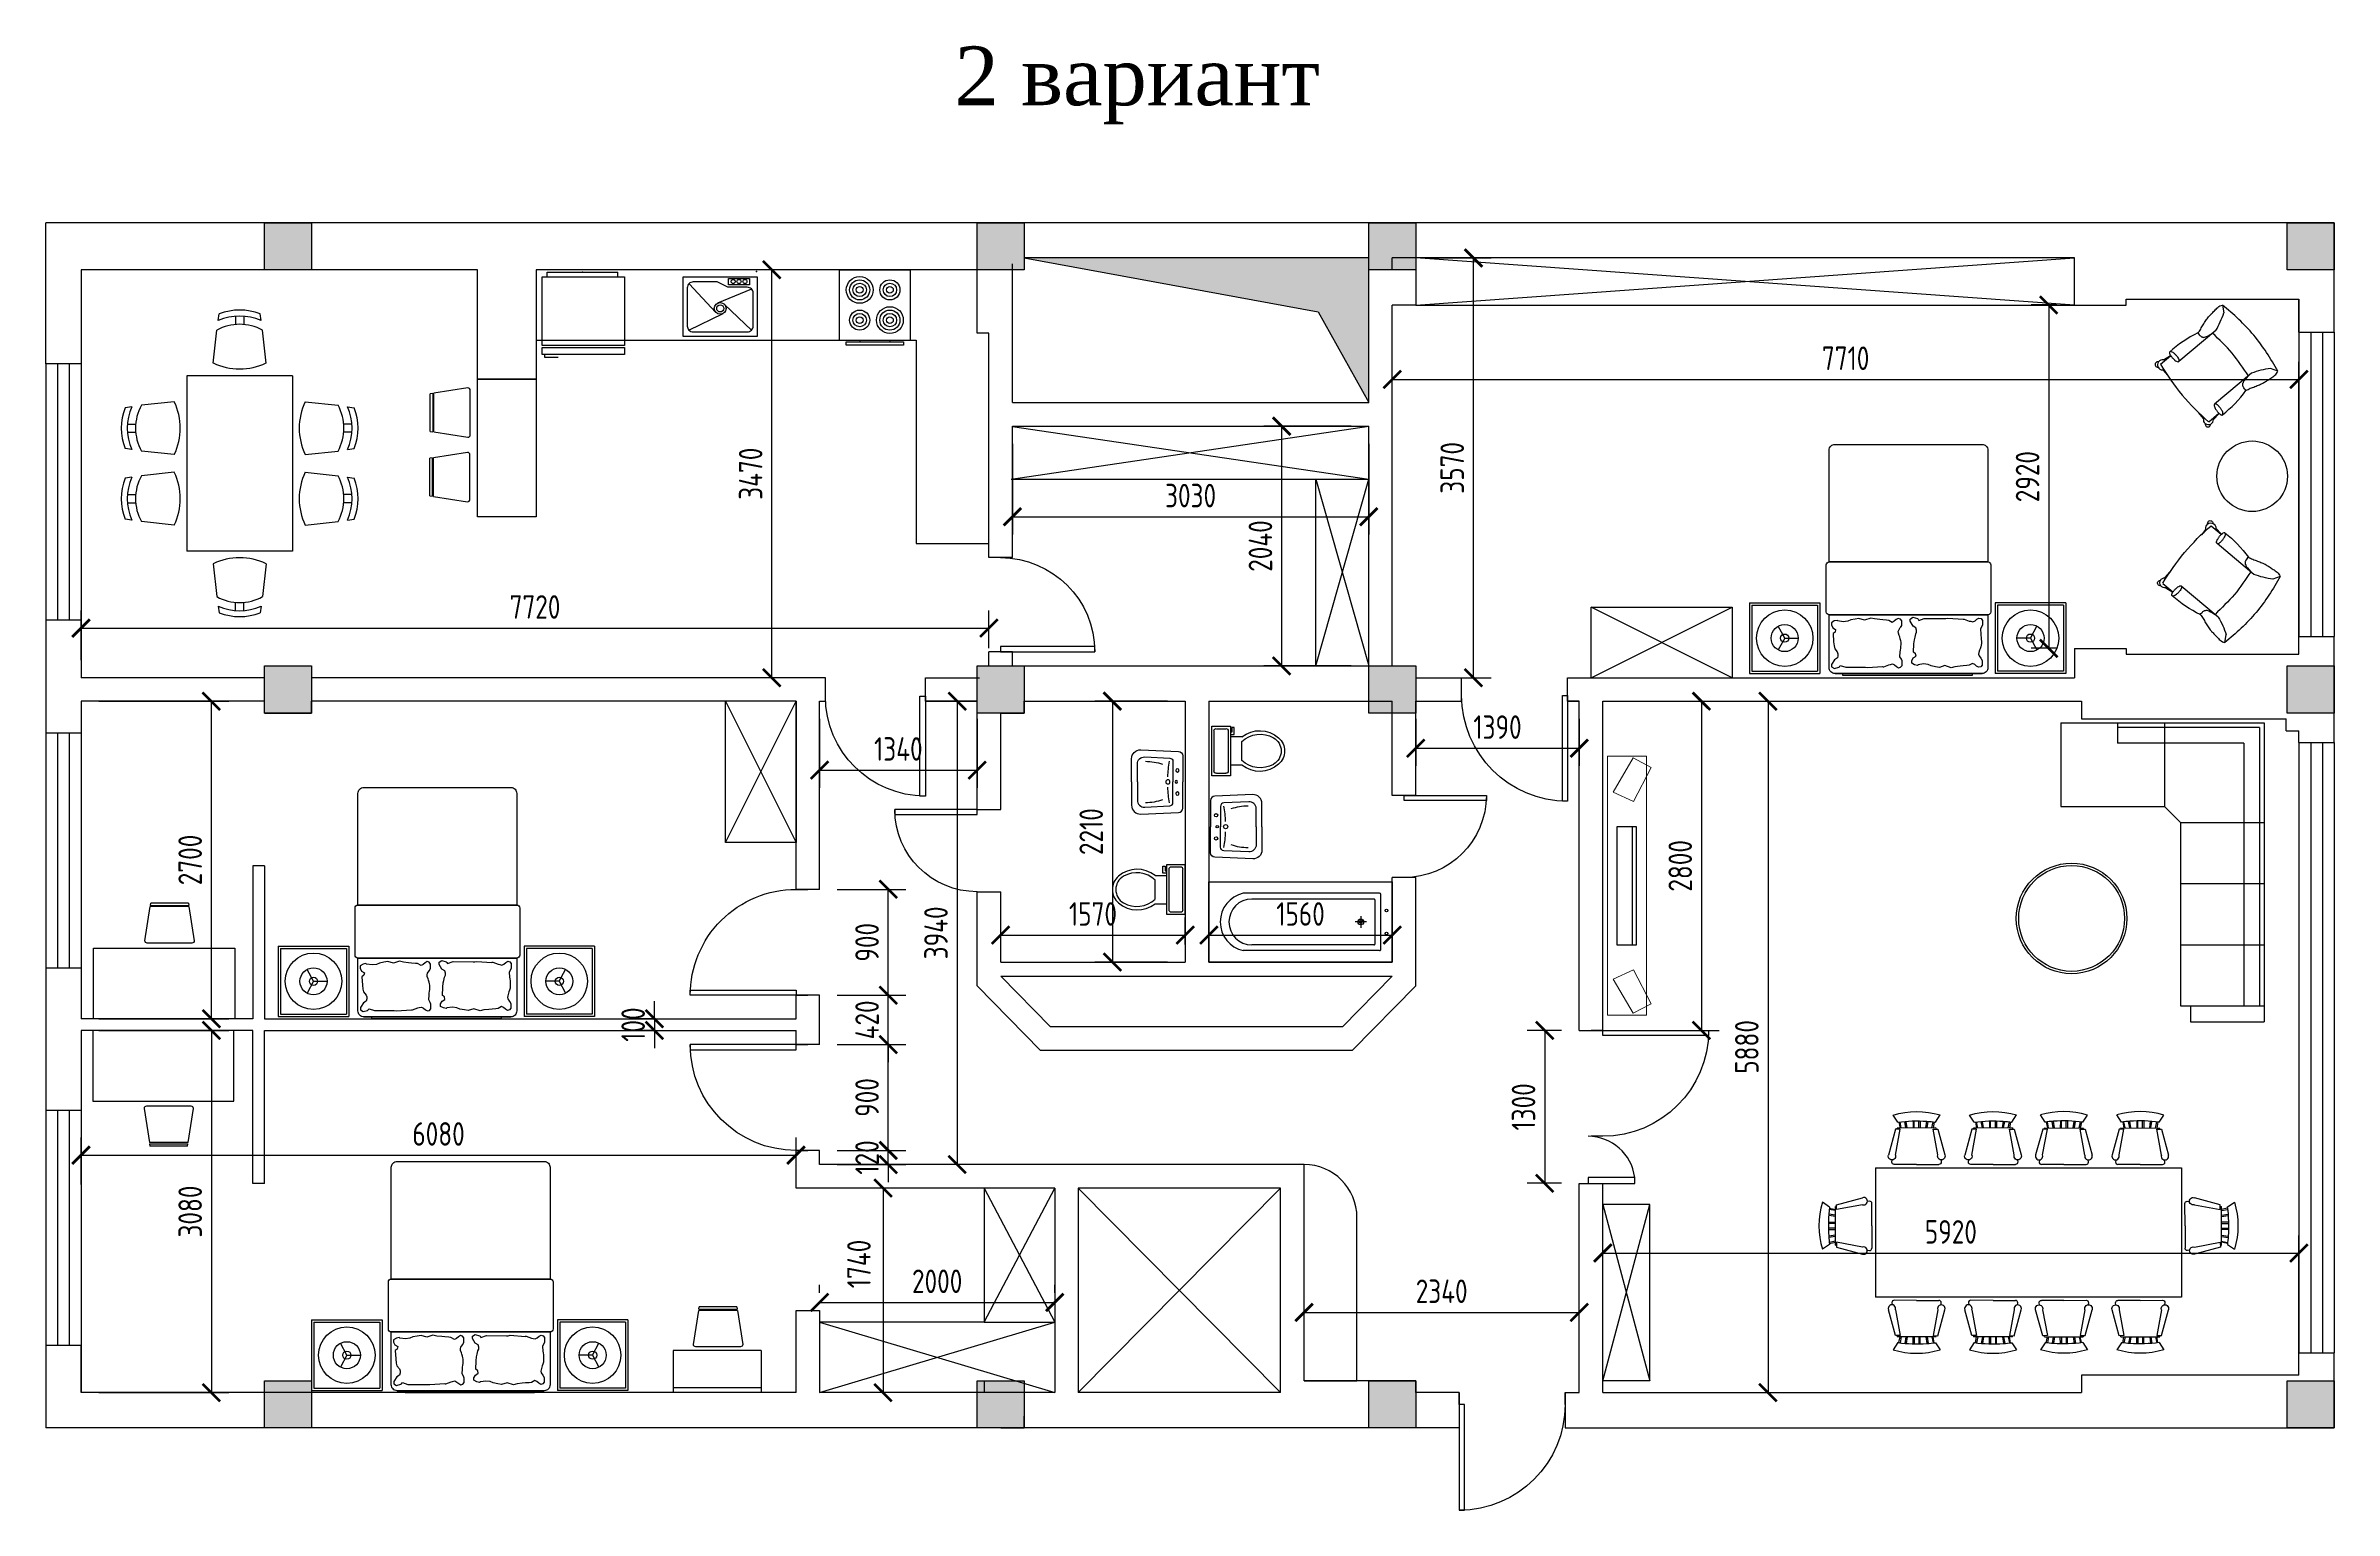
# Model space of a CAD drawing. Header units: millimetres. Extents: x -32476 to 97997, y 23196 to 53777.
# Drawn here: x -10556 to 8904, y 35091 to 47546 of the extents above; entities that cross this region are included whole.
import ezdxf

# ---------------------------------------------------------------- set-up
doc = ezdxf.new("R2010")
doc.units = ezdxf.units.MM
doc.layers.get('Defpoints').update_dxf_attribs({"color": 140})
for name, color, linetype in [('B-FURNITURE', 22, 'Continuous'), ('furn', 7, 'Continuous'), ('FURNITURE-LAYOUT', 8, 'Continuous'), ('KITSHEN', 44, 'Continuous'), ('TF1', 6, 'Continuous')]:
    doc.layers.add(name, color=color, linetype=linetype)
doc.styles.add('Arch-Dim', font='romans.shx', dxfattribs={"width": 0.75})
doc.styles.add('ATTR', font='romans.shx', dxfattribs={"width": 0.8, "height": 0.7})
doc.styles.add('ira', font='times.ttf', dxfattribs={"height": 3})
doc.dimstyles.new('Annotative-UK', dxfattribs={"dimscale": 0, "dimtxt": 2.5, "dimasz": 1.5, "dimexe": 1.5, "dimexo": 1.5, "dimgap": 0.8, "dimtad": 1, "dimdec": 0, "dimdsep": 46, "dimtxsty": 'Arch-Dim', "dimblk": 'ARCHTICK', "dimcen": 2.5, "dimadec": 1, "dimazin": 2, "dimtfac": 1, "dimtdec": 0, "dimtix": 1, "dimtmove": 2, "dimatfit": 3, "dimfxl": 1, "dimtolj": 1, "dimtzin": 0, "dimarcsym": 0})

# ---------------------------------------------------------------- blocks, each defined once
blk = doc.blocks.new('*U8')
for p, q in [((-900, 0), (-900, 100)), ((0, 0), (0, 100))]:
    blk.add_line(p, q)
blk.add_lwpolyline([(0, 0), (0, -900), (-43.75, -900), (-43.75, 0)], close=True)
blk.add_arc((0, 0), 900, 180, 270)
blk = doc.blocks.new('*U37')
for p, q in [((0, 0), (0, 100)), ((900, 0), (900, 100))]:
    blk.add_line(p, q)
blk.add_lwpolyline([(0, 0), (0, -900), (43.75, -900), (43.75, 0)], close=True)
blk.add_arc((0, 0), 900, 270, 0)
blk = doc.blocks.new('*U9')
for p, q in [((0, 0), (0, 100)), ((800, 0), (800, 100))]:
    blk.add_line(p, q)
blk.add_lwpolyline([(0, 0), (0, -800), (43.75, -800), (43.75, 0)], close=True)
blk.add_arc((0, 0), 800, 270, 0)
blk = doc.blocks.new('*U10')
for p, q in [((-700, 0), (-700, 100)), ((0, 0), (0, 100))]:
    blk.add_line(p, q)
blk.add_lwpolyline([(0, 0), (0, -700), (-43.75, -700), (-43.75, 0)], close=True)
blk.add_arc((0, 0), 700, 180, 270)
blk = doc.blocks.new('MAT-P14')
for p, q in [((-1.337, 1.348), (-1.337, 1.948)), ((-1.337, 1.948), (-0.737, 1.948)), ((-0.737, 1.348), (-0.737, 1.948)), ((0.625, 1.95), (-0.625, 1.95)), ((0.753, 1.348), (0.753, 1.948)), ((1.353, 1.948), (0.753, 1.948)), ((1.353, 1.348), (1.353, 1.948)), ((-1.317, 1.928), (-0.757, 1.928)), ((-1.317, 1.368), (-1.317, 1.928)), ((-0.757, 1.368), (-0.757, 1.928)), ((1.333, 1.928), (0.773, 1.928)), ((0.773, 1.368), (0.773, 1.928)), ((1.333, 1.368), (1.333, 1.928)), ((-1.037, 1.648), (-1.091, 1.749)), ((-1.037, 1.648), (-1.091, 1.547)), ((-1.037, 1.648), (-0.922, 1.648)), ((1.053, 1.648), (0.938, 1.648)), ((1.053, 1.648), (1.108, 1.749)), ((1.053, 1.648), (1.108, 1.547)), ((-1.317, 1.368), (-0.757, 1.368)), ((1.333, 1.368), (0.773, 1.368)), ((-1.337, 1.348), (-0.737, 1.348)), ((1.353, 1.348), (0.753, 1.348))]:
    blk.add_line(p, q)
for points in [[(-0.675, 1.45), (-0.675, 1.9, -0.414214), (-0.625, 1.95), (0.625, 1.95, -0.414214), (0.675, 1.9), (0.675, 1.45)], [(-0.675, 1, -0.414214), (-0.7, 1.025), (-0.7, 1.425, -0.414214), (-0.675, 1.45), (0.675, 1.45, -0.414214), (0.7, 1.425), (0.7, 1.025, -0.414214), (0.675, 1)], [(-0.625, 0, -0.414214), (-0.675, 0.05), (-0.675, 1), (0.675, 1), (0.675, 0.05, -0.414214), (0.625, 0)]]:
    blk.add_lwpolyline(points, format="xyb", close=True)
blk.add_lwpolyline([(-0.542, 1.95), (-0.542, 1.967), (0.558, 1.967), (0.558, 1.95)], close=True)
for points in [[(-0.614, 1.818), (-0.626, 1.838), (-0.626, 1.877), (-0.614, 1.891), (-0.596, 1.896), (-0.579, 1.886), (-0.563, 1.872), (-0.545, 1.863), (-0.516, 1.879), (-0.497, 1.882), (-0.465, 1.884), (-0.439, 1.887), (-0.395, 1.892), (-0.363, 1.9), (-0.309, 1.882), (-0.262, 1.897), (-0.23, 1.892), (-0.192, 1.884), (-0.166, 1.873), (-0.128, 1.868), (-0.082, 1.875), (-0.076, 1.88), (-0.052, 1.875), (-0.028, 1.861), (-0.028, 1.841), (-0.04, 1.817), (-0.064, 1.802), (-0.06, 1.781), (-0.043, 1.768), (-0.046, 1.697), (-0.05, 1.662), (-0.056, 1.64), (-0.062, 1.612), (-0.068, 1.596), (-0.068, 1.579), (-0.063, 1.56), (-0.039, 1.545), (-0.015, 1.505), (-0.015, 1.486), (-0.038, 1.471), (-0.075, 1.482), (-0.081, 1.487), (-0.087, 1.497), (-0.134, 1.481), (-0.304, 1.482), (-0.318, 1.482), (-0.335, 1.479), (-0.464, 1.488), (-0.467, 1.486), (-0.473, 1.486), (-0.517, 1.503), (-0.53, 1.505), (-0.548, 1.51), (-0.566, 1.501), (-0.581, 1.487), (-0.599, 1.477), (-0.617, 1.482), (-0.629, 1.497), (-0.629, 1.536), (-0.623, 1.55), (-0.611, 1.57), (-0.614, 1.614), (-0.615, 1.627), (-0.618, 1.644), (-0.619, 1.66), (-0.62, 1.675), (-0.62, 1.695), (-0.618, 1.707), (-0.614, 1.723), (-0.608, 1.739), (-0.604, 1.75), (-0.598, 1.771), (-0.596, 1.785), (-0.6, 1.798), (-0.614, 1.819)], [(0.069, 1.559), (0.057, 1.54), (0.057, 1.501), (0.069, 1.486), (0.087, 1.481), (0.105, 1.491), (0.121, 1.505), (0.139, 1.514), (0.168, 1.498), (0.187, 1.496), (0.219, 1.493), (0.244, 1.49), (0.289, 1.485), (0.321, 1.477), (0.374, 1.495), (0.422, 1.48), (0.454, 1.486), (0.492, 1.493), (0.517, 1.504), (0.555, 1.509), (0.602, 1.502), (0.608, 1.497), (0.632, 1.502), (0.656, 1.517), (0.656, 1.536), (0.644, 1.561), (0.62, 1.575), (0.624, 1.596), (0.641, 1.609), (0.637, 1.68), (0.633, 1.715), (0.628, 1.738), (0.606, 1.765), (0.6, 1.781), (0.6, 1.798), (0.605, 1.817), (0.629, 1.832), (0.654, 1.872), (0.654, 1.892), (0.63, 1.906), (0.593, 1.895), (0.587, 1.891), (0.581, 1.881), (0.534, 1.896), (0.379, 1.896), (0.366, 1.896), (0.348, 1.898), (0.22, 1.89), (0.216, 1.891), (0.21, 1.891), (0.167, 1.875), (0.154, 1.872), (0.136, 1.867), (0.118, 1.876), (0.102, 1.89), (0.085, 1.9), (0.067, 1.895), (0.055, 1.881), (0.055, 1.842), (0.061, 1.827), (0.073, 1.807), (0.07, 1.764), (0.069, 1.75), (0.066, 1.733), (0.065, 1.718), (0.063, 1.703), (0.063, 1.682), (0.066, 1.67), (0.07, 1.655), (0.075, 1.638), (0.079, 1.627), (0.086, 1.607), (0.087, 1.592), (0.083, 1.579), (0.07, 1.559)]]:
    blk.add_lwpolyline(points)
for centre, radius in [((-1.037, 1.648), 0.24), ((-1.037, 1.648), 0.115), ((1.053, 1.648), 0.24), ((1.053, 1.648), 0.115), ((-1.037, 1.648), 0.035), ((1.053, 1.648), 0.035)]:
    blk.add_circle(centre, radius)
blk = doc.blocks.new('table-23')
at = {"color": 0, "linetype": 'ByBlock'}
for p, q in [((-0.632, 0.469), (-0.624, 0.525)), ((-0.485, 0.506), (-0.485, 0.436)), ((-0.415, 0.506), (-0.415, 0.436)), ((-0.268, 0.469), (-0.276, 0.525)), ((-0.675, 0.107), (-0.645, 0.387)), ((-0.225, 0.107), (-0.255, 0.387)), ((-0.9, -1.492), (-0.9, 0)), ((-0.9, 0), (0, 0)), ((0, -1.492), (0, 0)), ((-1.368, -0.264), (-1.424, -0.273)), ((-1.006, -0.221), (-1.286, -0.251)), ((0.106, -0.221), (0.386, -0.251)), ((0.468, -0.264), (0.524, -0.273)), ((-1.405, -0.411), (-1.335, -0.411)), ((-1.405, -0.481), (-1.335, -0.481)), ((0.505, -0.411), (0.435, -0.411)), ((0.505, -0.481), (0.435, -0.481)), ((-1.368, -0.628), (-1.424, -0.62)), ((-1.006, -0.671), (-1.286, -0.641)), ((0.106, -0.671), (0.386, -0.641)), ((0.468, -0.628), (0.524, -0.62)), ((-1.368, -0.864), (-1.424, -0.873)), ((-1.006, -0.821), (-1.286, -0.851)), ((0.106, -0.821), (0.386, -0.851)), ((0.468, -0.864), (0.524, -0.873)), ((-1.405, -1.011), (-1.335, -1.011)), ((-1.405, -1.081), (-1.335, -1.081)), ((0.505, -1.011), (0.435, -1.011)), ((0.505, -1.081), (0.435, -1.081)), ((-1.368, -1.228), (-1.424, -1.22)), ((-1.006, -1.271), (-1.286, -1.241)), ((0.106, -1.271), (0.386, -1.241)), ((0.468, -1.228), (0.524, -1.22)), ((-0.9, -1.492), (0, -1.492)), ((-0.675, -1.599), (-0.645, -1.879)), ((-0.225, -1.599), (-0.255, -1.879)), ((-0.485, -1.998), (-0.485, -1.928)), ((-0.415, -1.998), (-0.415, -1.928)), ((-0.632, -1.961), (-0.624, -2.017)), ((-0.268, -1.961), (-0.276, -2.017))]:
    blk.add_line(p, q, dxfattribs=at)
for centre, radius, start, end in [((-0.45, 0.032), 0.405, 61.2372, 118.7628), ((-0.45, 0.057), 0.45, 66.1344, 113.8656), ((-0.45, 0.077), 0.48, 68.7887, 111.2113), ((-0.45, 0.588), 0.531, 244.9424, 295.0576), ((-0.977, -0.446), 0.48, 158.7887, 201.2113), ((-0.956, -0.446), 0.45, 156.1344, 203.8656), ((-0.931, -0.446), 0.405, 151.2372, 208.7628), ((-1.487, -0.446), 0.531, 334.9424, 25.0576), ((0.587, -0.446), 0.531, 154.9424, 205.0576), ((0.031, -0.446), 0.405, 331.2372, 28.7628), ((0.056, -0.446), 0.45, 336.1344, 23.8656), ((0.077, -0.446), 0.48, 338.7887, 21.2113), ((-0.977, -1.046), 0.48, 158.7887, 201.2113), ((-0.956, -1.046), 0.45, 156.1344, 203.8656), ((-0.931, -1.046), 0.405, 151.2372, 208.7628), ((-1.487, -1.046), 0.531, 334.9424, 25.0576), ((0.587, -1.046), 0.531, 154.9424, 205.0576), ((0.031, -1.046), 0.405, 331.2372, 28.7628), ((0.056, -1.046), 0.45, 336.1344, 23.8656), ((0.077, -1.046), 0.48, 338.7887, 21.2113), ((-0.45, -2.081), 0.531, 64.9424, 115.0576), ((-0.45, -1.524), 0.405, 241.2372, 298.7628), ((-0.45, -1.549), 0.45, 246.1344, 293.8656), ((-0.45, -1.57), 0.48, 248.7887, 291.2113)]:
    blk.add_arc(centre, radius, start, end, dxfattribs=at)
blk = doc.blocks.new('toilet-6')
at = {"color": 0, "linetype": 'ByBlock'}
for p, q in [((-0.21, -0.02), (-0.21, -0.18)), ((0.21, -0.02), (-0.21, -0.02)), ((-0.21, -0.18), (0.21, -0.18)), ((-0.2, -0.21), (-0.2, -0.19)), ((-0.2, -0.19), (-0.16, -0.19)), ((-0.19, -0.06), (-0.19, -0.14)), ((0.17, -0.04), (-0.17, -0.04)), ((-0.17, -0.16), (0.17, -0.16)), ((-0.16, -0.19), (-0.16, -0.18)), ((-0.14, -0.18), (-0.14, -0.21)), ((-0.12, -0.277), (-0.12, -0.18)), ((0.12, -0.277), (0.12, -0.18)), ((0.19, -0.14), (0.19, -0.06)), ((0.21, -0.18), (0.21, -0.02)), ((-0.14, -0.21), (-0.2, -0.21)), ((0.08, -0.277), (-0.08, -0.277))]:
    blk.add_line(p, q, dxfattribs=at)
for centre, radius, start, end in [((-0.173, -0.057), 0.0177, 81.8699, 188.1301), ((-0.173, -0.142), 0.0177, 171.8699, 278.1301), ((0.172, -0.057), 0.0177, 351.8699, 98.1301), ((0.172, -0.142), 0.0177, 261.8699, 8.1301), ((0.07, -0.429), 0.243, 141.4691, 221.0789), ((0.084, -0.433), 0.227, 136.3677, 209.5765), ((-0.084, -0.433), 0.227, 330.4233, 43.6321), ((-0.07, -0.429), 0.243, 318.9209, 38.5307), ((0, -0.481), 0.13, 209.5765, 330.4233), ((0, -0.49), 0.15, 221.0789, 318.9209)]:
    blk.add_arc(centre, radius, start, end, dxfattribs=at)
blk = doc.blocks.new('fdhgjmkhj')
for points in [[(100874, 40847), (100676, 40847, -0.426121), (100601, 40925), (100614, 41247, -0.402405), (100651, 41283), (100874, 41283)], [(100874, 40847), (101072, 40847, 0.426121), (101147, 40925), (101134, 41247, 0.402405), (101096, 41283), (100874, 41283)], [(100874, 40896), (100720, 40896, -0.426121), (100660, 40959), (100670, 41171, -0.402405), (100700, 41199), (100874, 41199)], [(100874, 40896), (101028, 40896, 0.426121), (101087, 40959), (101077, 41171, 0.402405), (101047, 41199), (100874, 41199)]]:
    blk.add_lwpolyline(points, format="xyb")
for centre, radius in [((100775, 41237), 14.1), ((100875, 41156), 17.7), ((100875, 41227), 10.6), ((100972, 41237), 14.1)]:
    blk.add_circle(centre, radius)
for centre, radius, start, end in [((100865, 42114), 959, 259.9216, 267.8955), ((101159, 40961), 462, 161.1486, 179.4926), ((100882, 42114), 959, 272.1045, 280.0784), ((100588, 40961), 462, 0.5074, 18.8514)]:
    blk.add_arc(centre, radius, start, end)
blk = doc.blocks.new('Bañ06 160x70')
at = {"color": 0, "linetype": 'ByBlock'}
for p, q in [((0, 0.35), (1.6, 0.35)), ((0, -0.35), (0, 0.35)), ((0.1, 0.240002), (0.1, -0.240002)), ((0.109997, 0.25), (1.3, 0.25)), ((0.159998, 0.2), (1.225, 0.2)), ((1.6, 0.35), (1.6, -0.35)), ((0.15, 0.190002), (0.15, -0.190002)), ((0.225, 0), (0.325, 0)), ((0.275, -0.05), (0.275, 0.05)), ((1.6, -0.35), (0, -0.35)), ((0.109997, -0.25), (1.3, -0.25)), ((0.159998, -0.2), (1.225, -0.2))]:
    blk.add_line(p, q, dxfattribs=at)
for centre, radius in [((0.05, 0.1), 0.0125), ((0.275, 0), 0.025), ((0.275, 0), 0.0125), ((0.05, -0.1), 0.0125)]:
    blk.add_circle(centre, radius, dxfattribs=at)
for centre, radius, start, end in [((0.109997, 0.240002), 0.01, 90.000005, 180.000007), ((0.159998, 0.190002), 0.01, 90.000005, 180.000062), ((1.225, 0), 0.2, 270, 89.999991), ((1.244141, 0), 0.256165, 282.594819, 77.404868), ((0.159998, -0.190002), 0.01, 180.000001, 270.000058), ((0.109997, -0.240002), 0.01, 180.000001, 269.99999)]:
    blk.add_arc(centre, radius, start, end, dxfattribs=at)
blk = doc.blocks.new('*U11')
for p, q in [((-700, 0), (-700, -100)), ((0, 0), (0, -100))]:
    blk.add_line(p, q)
blk.add_lwpolyline([(0, 0), (0, 700), (-43.75, 700), (-43.75, 0)], close=True)
blk.add_arc((0, 0), 700, 90, 180)
blk = doc.blocks.new('htjykl')
for p, q in [((94431, 45514), (94431, 45554)), ((94431, 45554), (95031, 45554)), ((95031, 45514), (95031, 45554)), ((94406, 44854), (94406, 44831)), ((94406, 44831), (94524, 44831))]:
    blk.add_line(p, q)
for points in [[(94386, 45514), (95086, 45514), (95086, 44931), (94386, 44931)], [(95086, 44914), (95086, 44854), (94386, 44854), (94386, 44914)]]:
    blk.add_lwpolyline(points, close=True)
blk.add_point((94731, 45554))
blk = doc.blocks.new('hjykl.yu')
for p, q in [((95996, 45456), (96224, 45212)), ((96526, 45411), (96237, 45290)), ((96526, 45061), (96298, 45280))]:
    blk.add_line(p, q)
for points in [[(96576, 45516), (96576, 45006), (95946, 45006), (95946, 45516)], [(96511, 45446), (96331, 45446), (96331, 45501), (96511, 45501)]]:
    blk.add_lwpolyline(points, close=True)
blk.add_lwpolyline([(96491, 45426), (96326, 45426), (96236, 45471), (96031, 45471, 0.414214), (95981, 45421), (95981, 45096, 0.414214), (96031, 45046), (96491, 45046, 0.414214), (96541, 45096), (96541, 45376, 0.414214)], format="xyb", close=True)
for centre, radius in [((96371, 45475), 17.5), ((96421, 45475), 17.5), ((96471, 45475), 17.5), ((96261, 45246), 50), ((96261, 45246), 30)]:
    blk.add_circle(centre, radius)
blk = doc.blocks.new('ove 10')
at = {"layer": 'KITSHEN', "color": 7}
for p, q in [((5363.7, 715.5), (5423.7, 715.5)), ((5363.7, 655.5), (5363.7, 715.5)), ((5423.7, 715.5), (5423.7, 655.5)), ((5423.7, 655.5), (5363.7, 655.5)), ((5369.4, 651.3), (5369.4, 654.2)), ((5369.4, 654.2), (5418, 654.2)), ((5418, 651.3), (5369.4, 651.3)), ((5380.8, 655.5), (5380.8, 654.2)), ((5406.5, 655.5), (5406.5, 654.2)), ((5418, 654.2), (5418, 651.3))]:
    blk.add_line(p, q, dxfattribs=at)
for centre, radius in [((5380.8, 698.4), 11.4), ((5380.8, 698.4), 8.57), ((5380.8, 698.4), 5.71), ((5380.8, 698.4), 2.86), ((5406.5, 698.4), 8.57), ((5406.5, 698.4), 5.71), ((5406.5, 698.4), 2.86), ((5380.8, 672.7), 8.57), ((5406.5, 672.7), 11.4), ((5406.5, 672.7), 8.57), ((5380.8, 672.7), 5.71), ((5380.8, 672.7), 2.86), ((5406.5, 672.7), 5.71), ((5406.5, 672.7), 2.86)]:
    blk.add_circle(centre, radius, dxfattribs=at)
blk = doc.blocks.new('D-CH')
at = {"layer": 'FURNITURE-LAYOUT'}
for p, q in [((15.50061, 8.2343), (1, 10.5)), ((0, 9.5), (0, -9.5)), ((15.5, 8.2304), (15.5, -8.2391)), ((16, -8.1584), (16, 8.1534)), ((17, 8), (16.00044, 8.1562)), ((17, 8), (17, -8)), ((1, -10.5), (15.49928, -8.2345)), ((15.99968, -8.1563), (17, -8))]:
    blk.add_line(p, q, dxfattribs=at)
for centre, start, end in [((1, 9.5), 90, 180), ((1, -9.5), 180, 270)]:
    blk.add_arc(centre, 1, start, end, dxfattribs=at)
blk = doc.blocks.new('hjkhj')
at = {"layer": 'TF1', "color": 7}
for p, q in [((84750.2, -5093.3), (84750.3, -5092.2)), ((84750.2, -5094.4), (84750.2, -5093.3)), ((84750.3, -5095.4), (84750.2, -5094.4)), ((84750.3, -5092.2), (84750.4, -5091.1)), ((84750.4, -5096.5), (84750.3, -5095.4)), ((84750.4, -5091.1), (84750.7, -5090.1)), ((84750.5, -5097.4), (84750.4, -5096.5)), ((84750.6, -5098.4), (84750.5, -5097.4)), ((84750.7, -5099.3), (84750.6, -5098.4)), ((84750.7, -5090.1), (84751.2, -5089.1)), ((84751.2, -5089.1), (84757, -5092.3)), ((84824.5, -5089.1), (84818.8, -5092.3)), ((84825, -5090.1), (84824.5, -5089.1)), ((84825.3, -5091.1), (84825, -5090.1)), ((84825, -5099.3), (84825.1, -5098.4)), ((84825.1, -5098.4), (84825.2, -5097.4)), ((84825.2, -5097.4), (84825.4, -5096.5)), ((84825.5, -5092.2), (84825.3, -5091.1)), ((84825.4, -5096.5), (84825.5, -5095.4)), ((84825.5, -5093.3), (84825.5, -5092.2)), ((84825.5, -5094.4), (84825.5, -5093.3)), ((84825.5, -5095.4), (84825.5, -5094.4)), ((84750.8, -5100.2), (84750.7, -5099.3)), ((84750.9, -5101.1), (84750.8, -5100.2)), ((84751, -5101.9), (84750.9, -5101.1)), ((84751.1, -5102.8), (84751, -5101.9)), ((84751.2, -5103.7), (84751.1, -5102.8)), ((84751.4, -5104.5), (84751.2, -5103.7)), ((84751.6, -5105.5), (84751.4, -5104.5)), ((84751.8, -5106.4), (84751.6, -5105.5)), ((84752, -5107.4), (84751.8, -5106.4)), ((84752.3, -5108.3), (84752, -5107.4)), ((84752.6, -5109.3), (84752.3, -5108.3)), ((84752.9, -5110.3), (84752.6, -5109.3)), ((84753.2, -5111.3), (84752.9, -5110.3)), ((84753.6, -5112.3), (84753.2, -5111.3)), ((84753.9, -5113.3), (84753.6, -5112.3)), ((84754.3, -5114.3), (84753.9, -5113.3)), ((84754.6, -5115.3), (84754.3, -5114.3)), ((84755, -5116.3), (84754.6, -5115.3)), ((84755.3, -5117.3), (84755, -5116.3)), ((84755.6, -5118.3), (84755.3, -5117.3)), ((84762.4, -5118.4), (84762.7, -5117.6)), ((84762.7, -5117.6), (84763.1, -5116.6)), ((84763.1, -5116.6), (84763.4, -5115.1)), ((84763.4, -5115.1), (84763.8, -5113.2)), ((84763.8, -5113.2), (84764.2, -5110.7)), ((84764.2, -5107.3), (84764.2, -5148.2)), ((84811.5, -5107.3), (84811.5, -5148.2)), ((84811.9, -5113.2), (84811.5, -5110.7)), ((84812.3, -5115.1), (84811.9, -5113.2)), ((84812.6, -5116.6), (84812.3, -5115.1)), ((84813, -5117.6), (84812.6, -5116.6)), ((84813.4, -5118.4), (84813, -5117.6)), ((84820.2, -5118.3), (84820.4, -5117.3)), ((84820.4, -5117.3), (84820.7, -5116.3)), ((84820.7, -5116.3), (84821.1, -5115.3)), ((84821.1, -5115.3), (84821.4, -5114.3)), ((84821.4, -5114.3), (84821.8, -5113.3)), ((84821.8, -5113.3), (84822.1, -5112.3)), ((84822.1, -5112.3), (84822.5, -5111.3)), ((84822.5, -5111.3), (84822.8, -5110.3)), ((84822.8, -5110.3), (84823.1, -5109.3)), ((84823.1, -5109.3), (84823.4, -5108.3)), ((84823.4, -5108.3), (84823.7, -5107.4)), ((84823.7, -5107.4), (84823.9, -5106.4)), ((84823.9, -5106.4), (84824.2, -5105.5)), ((84824.2, -5105.5), (84824.3, -5104.5)), ((84824.3, -5104.5), (84824.5, -5103.7)), ((84824.5, -5103.7), (84824.6, -5102.8)), ((84824.6, -5102.8), (84824.8, -5101.9)), ((84824.8, -5101.9), (84824.9, -5101.1)), ((84824.9, -5101.1), (84825, -5100.2)), ((84825, -5100.2), (84825, -5099.3)), ((84755.8, -5119.3), (84755.6, -5118.3)), ((84755.9, -5120.4), (84755.8, -5119.3)), ((84755.9, -5120.4), (84757, -5120.4)), ((84757, -5120.4), (84758, -5120.4)), ((84758, -5120.4), (84758.8, -5120.3)), ((84758.8, -5120.3), (84759.4, -5120.2)), ((84759.4, -5120.2), (84760, -5120)), ((84760, -5120), (84760.5, -5119.9)), ((84760.5, -5119.9), (84760.9, -5119.7)), ((84760.9, -5119.7), (84761.3, -5119.5)), ((84761.3, -5119.5), (84761.6, -5119.2)), ((84761.6, -5119.2), (84762, -5118.9)), ((84762, -5118.9), (84762.4, -5118.4)), ((84813.7, -5118.9), (84813.4, -5118.4)), ((84814.1, -5119.2), (84813.7, -5118.9)), ((84814.4, -5119.5), (84814.1, -5119.2)), ((84814.8, -5119.7), (84814.4, -5119.5)), ((84815.2, -5119.9), (84814.8, -5119.7)), ((84815.7, -5120), (84815.2, -5119.9)), ((84816.3, -5120.2), (84815.7, -5120)), ((84816.9, -5120.3), (84816.3, -5120.2)), ((84817.7, -5120.4), (84816.9, -5120.3)), ((84818.7, -5120.4), (84817.7, -5120.4)), ((84819.8, -5120.4), (84818.7, -5120.4)), ((84819.8, -5120.4), (84819.9, -5119.3)), ((84819.9, -5119.3), (84820.2, -5118.3)), ((84754.8, -5157.3), (84755.7, -5150.4)), ((84755.9, -5161.7), (84755.9, -5150.5)), ((84819.8, -5161.7), (84819.8, -5150.5)), ((84820.9, -5157.3), (84820.1, -5150.4)), ((84760.9, -5163.4), (84767, -5163.2)), ((84814.8, -5163.4), (84808.7, -5163.2))]:
    blk.add_line(p, q, dxfattribs=at)
for centre, radius, start, end in [((84790.7, -5276.2), 191.2, 90.8577, 101.9254), ((84688.9, -5134.5), 80.1, 19.8937, 31.7812), ((84785, -5276.2), 191.2, 78.0746, 89.1423), ((84886.8, -5134.5), 80.1, 148.2188, 160.1063), ((84809.6, -5526.7), 418.4, 92.9795, 96.2329), ((84766.1, -5526.7), 418.4, 83.7671, 87.0205), ((84857, -5145.4), 104.1, 166.0756, 181.9298), ((84718.7, -5145.4), 104.1, 358.0702, 13.9244), ((84753.7, -5148.9), 0.811, 134.0627, 183.8288), ((84753.7, -5148.9), 0.811, 183.8288, 233.5949), ((84756.2, -5151.4), 4.36, 113.1423, 134.0627), ((84755.8, -5146), 4.36, 233.5949, 254.5154), ((84758, -5155.7), 9.03, 102.0884, 113.1423), ((84757.1, -5141.5), 9.03, 254.5154, 265.5692), ((84759.5, -5162.7), 16.1, 93.8288, 102.0884), ((84757.6, -5134.4), 16.1, 265.5692, 273.8288), ((84759.5, -5162.7), 16.1, 85.5692, 93.8288), ((84757.6, -5134.4), 16.1, 273.8288, 282.0884), ((84760.1, -5155.6), 9.03, 74.5154, 85.5692), ((84759.1, -5141.4), 9.03, 282.0884, 293.1423), ((84761.3, -5151.1), 4.36, 53.5949, 74.5154), ((84761, -5145.7), 4.36, 293.1423, 314.0627), ((84763.4, -5148.2), 0.811, 3.8288, 53.5949), ((84763.4, -5148.2), 0.811, 314.0627, 3.8288), ((84812.3, -5148.2), 0.811, 126.4051, 176.1712), ((84812.3, -5148.2), 0.811, 176.1712, 225.9373), ((84814.8, -5145.7), 4.36, 225.9373, 246.8577), ((84814.4, -5151.1), 4.36, 105.4846, 126.4051), ((84816.6, -5141.4), 9.03, 246.8577, 257.9116), ((84815.6, -5155.6), 9.03, 94.4308, 105.4846), ((84818.1, -5134.4), 16.1, 257.9116, 266.1712), ((84816.2, -5162.7), 16.1, 86.1712, 94.4308), ((84818.1, -5134.4), 16.1, 266.1712, 274.4308), ((84816.2, -5162.7), 16.1, 77.9116, 86.1712), ((84818.6, -5141.5), 9.03, 274.4308, 285.4846), ((84817.7, -5155.7), 9.03, 66.8577, 77.9116), ((84819.9, -5146), 4.36, 285.4846, 306.4051), ((84819.5, -5151.4), 4.36, 45.9373, 66.8577), ((84822, -5148.9), 0.811, 306.4051, 356.1712), ((84822, -5148.9), 0.811, 356.1712, 45.9373), ((84754.7, -5163.6), 2.28, 127.6421, 324.3434), ((84757.5, -5160.7), 4.32, 128.6021, 321.567), ((84789.4, -4950.2), 214.2, 261.0216, 269.5996), ((84786.4, -4950.2), 214.2, 270.4004, 278.9784), ((84818.2, -5160.7), 4.32, 218.433, 51.3979), ((84821, -5163.6), 2.28, 215.6566, 52.3579)]:
    blk.add_arc(centre, radius, start, end, dxfattribs=at)
blk = doc.blocks.new('*U57')
for p, q in [((0, 0), (0, -100)), ((800, 0), (800, -100))]:
    blk.add_line(p, q)
blk.add_lwpolyline([(0, 0), (0, 800), (43.75, 800), (43.75, 0)], close=True)
blk.add_arc((0, 0), 800, 0, 90)
blk = doc.blocks.new('_ArchTick')
at = {"color": 0, "linetype": 'ByBlock', "const_width": 0.15}
blk.add_lwpolyline([(-0.5, -0.5), (0.5, 0.5)], dxfattribs=at)
blk = doc.blocks.new('*D89')
at = {"color": 0, "lineweight": -2, "transparency": 16777216}
for p, q in [((-3976, 36941), (-3976, 37008)), ((-1976, 36941), (-1976, 37008)), ((-3976, 36858), (-1976, 36858))]:
    blk.add_line(p, q, dxfattribs=at)
at = {"layer": 'Defpoints', "color": 0, "transparency": 16777216}
for p in [(-3976, 36791), (-1976, 36858), (-1976, 36791)]:
    blk.add_point(p, dxfattribs=at)
at = {"color": 0, "lineweight": -2, "transparency": 16777216, "xscale": 150, "yscale": 150, "zscale": 150, "rotation": 180}
blk.add_blockref('_ArchTick', (-3976, 36858), dxfattribs=at)
at = {"color": 0, "lineweight": -2, "transparency": 16777216, "xscale": 150, "yscale": 150, "zscale": 150}
blk.add_blockref('_ArchTick', (-1976, 36858), dxfattribs=at)
at = {"color": 0, "transparency": 16777216, "insert": (-2976, 37038), "char_height": 200, "attachment_point": 5, "style": 'Arch-Dim'}
blk.add_mtext('\\A1;2000', dxfattribs=at)
blk = doc.blocks.new('*D90')
at = {"color": 0, "lineweight": -2, "transparency": 16777216}
for p, q in [((-2126, 37831), (-3586, 37831)), ((-3436, 37831), (-3436, 36091)), ((-2126, 36091), (-3586, 36091))]:
    blk.add_line(p, q, dxfattribs=at)
at = {"layer": 'Defpoints', "color": 0, "transparency": 16777216}
for p in [(-1976, 37831), (-3436, 36091), (-1976, 36091)]:
    blk.add_point(p, dxfattribs=at)
at = {"color": 0, "lineweight": -2, "transparency": 16777216, "xscale": 150, "yscale": 150, "zscale": 150}
for p, rotation in [((-3436, 37831), 90), ((-3436, 36091), 270)]:
    blk.add_blockref('_ArchTick', p, dxfattribs=dict(at, rotation=rotation))
at = {"color": 0, "transparency": 16777216, "insert": (-3641, 37185), "char_height": 200, "attachment_point": 5, "rotation": 90, "style": 'Arch-Dim'}
blk.add_mtext('\\A1;1740', dxfattribs=at)
blk = doc.blocks.new('*D91')
at = {"color": 0, "lineweight": -2, "transparency": 16777216}
for p, q in [((-10256, 37861), (-10256, 38261)), ((-4176, 37981), (-4176, 38261)), ((-10256, 38111), (-4176, 38111))]:
    blk.add_line(p, q, dxfattribs=at)
at = {"layer": 'Defpoints', "color": 0, "transparency": 16777216}
for p in [(-4176, 38111), (-4176, 37831), (-10256, 37711)]:
    blk.add_point(p, dxfattribs=at)
at = {"color": 0, "lineweight": -2, "transparency": 16777216, "xscale": 150, "yscale": 150, "zscale": 150, "rotation": 180}
blk.add_blockref('_ArchTick', (-10256, 38111), dxfattribs=at)
at = {"color": 0, "lineweight": -2, "transparency": 16777216, "xscale": 150, "yscale": 150, "zscale": 150}
blk.add_blockref('_ArchTick', (-4176, 38111), dxfattribs=at)
at = {"color": 0, "transparency": 16777216, "insert": (-7216, 38291), "char_height": 200, "attachment_point": 5, "style": 'Arch-Dim'}
blk.add_mtext('\\A1;6080', dxfattribs=at)
blk = doc.blocks.new('*D92')
at = {"color": 0, "lineweight": -2, "transparency": 16777216}
for p, q in [((-10106, 39171), (-8998, 39171)), ((-9148, 39171), (-9148, 36091)), ((-10106, 36091), (-8998, 36091))]:
    blk.add_line(p, q, dxfattribs=at)
at = {"layer": 'Defpoints', "color": 0, "transparency": 16777216}
for p in [(-10256, 39171), (-10256, 36091), (-9148, 36091)]:
    blk.add_point(p, dxfattribs=at)
at = {"color": 0, "lineweight": -2, "transparency": 16777216, "xscale": 150, "yscale": 150, "zscale": 150}
for p, rotation in [((-9148, 39171), 90), ((-9148, 36091), 270)]:
    blk.add_blockref('_ArchTick', p, dxfattribs=dict(at, rotation=rotation))
at = {"color": 0, "transparency": 16777216, "insert": (-9328, 37631), "char_height": 200, "attachment_point": 5, "rotation": 90, "style": 'Arch-Dim'}
blk.add_mtext('\\A1;3080', dxfattribs=at)
blk = doc.blocks.new('*D93')
at = {"color": 0, "lineweight": -2, "transparency": 16777216}
for p, q in [((-10106, 41971), (-8998, 41971)), ((-9148, 39271), (-9148, 41971)), ((-10106, 39271), (-8998, 39271))]:
    blk.add_line(p, q, dxfattribs=at)
at = {"layer": 'Defpoints', "color": 0, "transparency": 16777216}
for p in [(-10256, 41971), (-9148, 41971), (-10256, 39271)]:
    blk.add_point(p, dxfattribs=at)
at = {"color": 0, "lineweight": -2, "transparency": 16777216, "xscale": 150, "yscale": 150, "zscale": 150}
for p, rotation in [((-9148, 41971), 90), ((-9148, 39271), 270)]:
    blk.add_blockref('_ArchTick', p, dxfattribs=dict(at, rotation=rotation))
at = {"color": 0, "transparency": 16777216, "insert": (-9328, 40621), "char_height": 200, "attachment_point": 5, "rotation": 90, "style": 'Arch-Dim'}
blk.add_mtext('\\A1;2700', dxfattribs=at)
blk = doc.blocks.new('*D94')
at = {"color": 0, "lineweight": -2, "transparency": 16777216}
for p, q in [((-10256, 42321), (-10256, 42743)), ((-2536, 42421), (-2536, 42743)), ((-10256, 42593), (-2536, 42593))]:
    blk.add_line(p, q, dxfattribs=at)
at = {"layer": 'Defpoints', "color": 0, "transparency": 16777216}
for p in [(-2536, 42593), (-2536, 42271), (-10256, 42171)]:
    blk.add_point(p, dxfattribs=at)
at = {"color": 0, "lineweight": -2, "transparency": 16777216, "xscale": 150, "yscale": 150, "zscale": 150, "rotation": 180}
blk.add_blockref('_ArchTick', (-10256, 42593), dxfattribs=at)
at = {"color": 0, "lineweight": -2, "transparency": 16777216, "xscale": 150, "yscale": 150, "zscale": 150}
blk.add_blockref('_ArchTick', (-2536, 42593), dxfattribs=at)
at = {"color": 0, "transparency": 16777216, "insert": (-6396, 42773), "char_height": 200, "attachment_point": 5, "style": 'Arch-Dim'}
blk.add_mtext('\\A1;7720', dxfattribs=at)
blk = doc.blocks.new('*D95')
at = {"color": 0, "lineweight": -2, "transparency": 16777216}
for p, q in [((-4076, 45641), (-4532, 45641)), ((-4382, 42171), (-4382, 45641)), ((-4076, 42171), (-4532, 42171))]:
    blk.add_line(p, q, dxfattribs=at)
at = {"layer": 'Defpoints', "color": 0, "transparency": 16777216}
for p in [(-4382, 45641), (-3926, 45641), (-3926, 42171)]:
    blk.add_point(p, dxfattribs=at)
at = {"color": 0, "lineweight": -2, "transparency": 16777216, "xscale": 150, "yscale": 150, "zscale": 150}
for p, rotation in [((-4382, 45641), 90), ((-4382, 42171), 270)]:
    blk.add_blockref('_ArchTick', p, dxfattribs=dict(at, rotation=rotation))
at = {"color": 0, "transparency": 16777216, "insert": (-4562, 43906), "char_height": 200, "attachment_point": 5, "rotation": 90, "style": 'Arch-Dim'}
blk.add_mtext('\\A1;3470', dxfattribs=at)
blk = doc.blocks.new('*D96')
at = {"color": 0, "lineweight": -2, "transparency": 16777216}
for p, q in [((-1016, 41971), (-1636, 41971)), ((-1486, 41971), (-1486, 39752)), ((-1016, 39752), (-1636, 39752))]:
    blk.add_line(p, q, dxfattribs=at)
at = {"layer": 'Defpoints', "color": 0, "transparency": 16777216}
for p in [(-866, 41971), (-1486, 39752), (-866, 39752)]:
    blk.add_point(p, dxfattribs=at)
at = {"color": 0, "lineweight": -2, "transparency": 16777216, "xscale": 150, "yscale": 150, "zscale": 150}
for p, rotation in [((-1486, 41971), 90), ((-1486, 39752), 270)]:
    blk.add_blockref('_ArchTick', p, dxfattribs=dict(at, rotation=rotation))
at = {"color": 0, "transparency": 16777216, "insert": (-1666, 40862), "char_height": 200, "attachment_point": 5, "rotation": 90, "style": 'Arch-Dim'}
blk.add_mtext('\\A1;2210', dxfattribs=at)
blk = doc.blocks.new('*D97')
at = {"color": 0, "lineweight": -2, "transparency": 16777216}
for p, q in [((-2436, 39902), (-2436, 40132)), ((-866, 39902), (-866, 40132)), ((-2436, 39982), (-866, 39982))]:
    blk.add_line(p, q, dxfattribs=at)
at = {"layer": 'Defpoints', "color": 0, "transparency": 16777216}
for p in [(-866, 39982), (-2436, 39752), (-866, 39752)]:
    blk.add_point(p, dxfattribs=at)
at = {"color": 0, "lineweight": -2, "transparency": 16777216, "xscale": 150, "yscale": 150, "zscale": 150, "rotation": 180}
blk.add_blockref('_ArchTick', (-2436, 39982), dxfattribs=at)
at = {"color": 0, "lineweight": -2, "transparency": 16777216, "xscale": 150, "yscale": 150, "zscale": 150}
blk.add_blockref('_ArchTick', (-866, 39982), dxfattribs=at)
at = {"color": 0, "transparency": 16777216, "insert": (-1651, 40162), "char_height": 200, "attachment_point": 5, "style": 'Arch-Dim'}
blk.add_mtext('\\A1;1570', dxfattribs=at)
blk = doc.blocks.new('*D98')
at = {"color": 0, "lineweight": -2, "transparency": 16777216}
for p, q in [((-666, 39902), (-666, 40132)), ((894, 39902), (894, 40132)), ((-666, 39982), (894, 39982))]:
    blk.add_line(p, q, dxfattribs=at)
at = {"layer": 'Defpoints', "color": 0, "transparency": 16777216}
for p in [(894, 39982), (-666, 39752), (894, 39752)]:
    blk.add_point(p, dxfattribs=at)
at = {"color": 0, "lineweight": -2, "transparency": 16777216, "xscale": 150, "yscale": 150, "zscale": 150, "rotation": 180}
blk.add_blockref('_ArchTick', (-666, 39982), dxfattribs=at)
at = {"color": 0, "lineweight": -2, "transparency": 16777216, "xscale": 150, "yscale": 150, "zscale": 150}
blk.add_blockref('_ArchTick', (894, 39982), dxfattribs=at)
at = {"color": 0, "transparency": 16777216, "insert": (114, 40162), "char_height": 200, "attachment_point": 5, "style": 'Arch-Dim'}
blk.add_mtext('\\A1;1560', dxfattribs=at)
blk = doc.blocks.new('*D99')
at = {"color": 0, "lineweight": -2, "transparency": 16777216}
for p, q in [((1244, 45741), (1734, 45741)), ((1584, 42171), (1584, 45741)), ((1244, 42171), (1734, 42171))]:
    blk.add_line(p, q, dxfattribs=at)
at = {"layer": 'Defpoints', "color": 0, "transparency": 16777216}
for p in [(1094, 45741), (1584, 45741), (1094, 42171)]:
    blk.add_point(p, dxfattribs=at)
at = {"color": 0, "lineweight": -2, "transparency": 16777216, "xscale": 150, "yscale": 150, "zscale": 150}
for p, rotation in [((1584, 45741), 90), ((1584, 42171), 270)]:
    blk.add_blockref('_ArchTick', p, dxfattribs=dict(at, rotation=rotation))
at = {"color": 0, "transparency": 16777216, "insert": (1404, 43956), "char_height": 200, "attachment_point": 5, "rotation": 90, "style": 'Arch-Dim'}
blk.add_mtext('\\A1;3570', dxfattribs=at)
blk = doc.blocks.new('*D100')
at = {"color": 0, "lineweight": -2, "transparency": 16777216}
for p, q in [((894, 42421), (894, 44858)), ((8604, 42521), (8604, 44858)), ((894, 44708), (8604, 44708))]:
    blk.add_line(p, q, dxfattribs=at)
at = {"layer": 'Defpoints', "color": 0, "transparency": 16777216}
for p in [(8604, 44708), (894, 42271), (8604, 42371)]:
    blk.add_point(p, dxfattribs=at)
at = {"color": 0, "lineweight": -2, "transparency": 16777216, "xscale": 150, "yscale": 150, "zscale": 150, "rotation": 180}
blk.add_blockref('_ArchTick', (894, 44708), dxfattribs=at)
at = {"color": 0, "lineweight": -2, "transparency": 16777216, "xscale": 150, "yscale": 150, "zscale": 150}
blk.add_blockref('_ArchTick', (8604, 44708), dxfattribs=at)
at = {"color": 0, "transparency": 16777216, "insert": (4749, 44888), "char_height": 200, "attachment_point": 5, "style": 'Arch-Dim'}
blk.add_mtext('\\A1;7710', dxfattribs=at)
blk = doc.blocks.new('*D101')
at = {"color": 0, "lineweight": -2, "transparency": 16777216}
for p, q in [((6544, 45341), (6326, 45341)), ((6476, 45341), (6476, 42421)), ((6544, 42421), (6326, 42421))]:
    blk.add_line(p, q, dxfattribs=at)
at = {"layer": 'Defpoints', "color": 0, "transparency": 16777216}
for p in [(6694, 45341), (6476, 42421), (6694, 42421)]:
    blk.add_point(p, dxfattribs=at)
at = {"color": 0, "lineweight": -2, "transparency": 16777216, "xscale": 150, "yscale": 150, "zscale": 150}
for p, rotation in [((6476, 45341), 90), ((6476, 42421), 270)]:
    blk.add_blockref('_ArchTick', p, dxfattribs=dict(at, rotation=rotation))
at = {"color": 0, "transparency": 16777216, "insert": (6296, 43881), "char_height": 200, "attachment_point": 5, "rotation": 90, "style": 'Arch-Dim'}
blk.add_mtext('\\A1;2920', dxfattribs=at)
blk = doc.blocks.new('*D102')
at = {"color": 0, "lineweight": -2, "transparency": 16777216}
for p, q in [((-2336, 44161), (-2336, 43390)), ((694, 44161), (694, 43390)), ((-2336, 43540), (694, 43540))]:
    blk.add_line(p, q, dxfattribs=at)
at = {"layer": 'Defpoints', "color": 0, "transparency": 16777216}
for p in [(-2336, 44311), (694, 44311), (694, 43540)]:
    blk.add_point(p, dxfattribs=at)
at = {"color": 0, "lineweight": -2, "transparency": 16777216, "xscale": 150, "yscale": 150, "zscale": 150, "rotation": 180}
blk.add_blockref('_ArchTick', (-2336, 43540), dxfattribs=at)
at = {"color": 0, "lineweight": -2, "transparency": 16777216, "xscale": 150, "yscale": 150, "zscale": 150}
blk.add_blockref('_ArchTick', (694, 43540), dxfattribs=at)
at = {"color": 0, "transparency": 16777216, "insert": (-821, 43720), "char_height": 200, "attachment_point": 5, "style": 'Arch-Dim'}
blk.add_mtext('\\A1;3030', dxfattribs=at)
blk = doc.blocks.new('*D103')
at = {"color": 0, "lineweight": -2, "transparency": 16777216}
for p, q in [((544, 44311), (-197, 44311)), ((-47, 44311), (-47, 42271)), ((544, 42271), (-197, 42271))]:
    blk.add_line(p, q, dxfattribs=at)
at = {"layer": 'Defpoints', "color": 0, "transparency": 16777216}
for p in [(694, 44311), (-47, 42271), (694, 42271)]:
    blk.add_point(p, dxfattribs=at)
at = {"color": 0, "lineweight": -2, "transparency": 16777216, "xscale": 150, "yscale": 150, "zscale": 150}
for p, rotation in [((-47, 44311), 90), ((-47, 42271), 270)]:
    blk.add_blockref('_ArchTick', p, dxfattribs=dict(at, rotation=rotation))
at = {"color": 0, "transparency": 16777216, "insert": (-227, 43291), "char_height": 200, "attachment_point": 5, "rotation": 90, "style": 'Arch-Dim'}
blk.add_mtext('\\A1;2040', dxfattribs=at)
blk = doc.blocks.new('*D104')
at = {"color": 0, "lineweight": -2, "transparency": 16777216}
for p, q in [((144, 36341), (144, 36923)), ((2484, 36241), (2484, 36923)), ((144, 36773), (2484, 36773))]:
    blk.add_line(p, q, dxfattribs=at)
at = {"layer": 'Defpoints', "color": 0, "transparency": 16777216}
for p in [(2484, 36773), (144, 36191), (2484, 36091)]:
    blk.add_point(p, dxfattribs=at)
at = {"color": 0, "lineweight": -2, "transparency": 16777216, "xscale": 150, "yscale": 150, "zscale": 150, "rotation": 180}
blk.add_blockref('_ArchTick', (144, 36773), dxfattribs=at)
at = {"color": 0, "lineweight": -2, "transparency": 16777216, "xscale": 150, "yscale": 150, "zscale": 150}
blk.add_blockref('_ArchTick', (2484, 36773), dxfattribs=at)
at = {"color": 0, "transparency": 16777216, "insert": (1314, 36953), "char_height": 200, "attachment_point": 5, "style": 'Arch-Dim'}
blk.add_mtext('\\A1;2340', dxfattribs=at)
blk = doc.blocks.new('*D105')
at = {"color": 0, "lineweight": -2, "transparency": 16777216}
for p, q in [((-5381, 39271), (-5381, 39421)), ((-5387, 39271), (-5531, 39271)), ((-5387, 39171), (-5531, 39171)), ((-5381, 39271), (-5381, 39171)), ((-5381, 39171), (-5381, 39021))]:
    blk.add_line(p, q, dxfattribs=at)
at = {"layer": 'Defpoints', "color": 0, "transparency": 16777216}
for p in [(-5381, 39171), (-5237, 39271), (-5237, 39171)]:
    blk.add_point(p, dxfattribs=at)
at = {"color": 0, "lineweight": -2, "transparency": 16777216, "xscale": 150, "yscale": 150, "zscale": 150}
for p, rotation in [((-5381, 39271), 270), ((-5381, 39171), 90)]:
    blk.add_blockref('_ArchTick', p, dxfattribs=dict(at, rotation=rotation))
at = {"color": 0, "transparency": 16777216, "insert": (-5561, 39221), "char_height": 200, "attachment_point": 5, "rotation": 90, "style": 'Arch-Dim'}
blk.add_mtext('\\A1;100', dxfattribs=at)
blk = doc.blocks.new('*D106')
at = {"color": 0, "lineweight": -2, "transparency": 16777216}
for p, q in [((-2786, 41971), (-2956, 41971)), ((-2806, 41971), (-2806, 38031)), ((-2786, 38031), (-2956, 38031))]:
    blk.add_line(p, q, dxfattribs=at)
at = {"layer": 'Defpoints', "color": 0, "transparency": 16777216}
for p in [(-2636, 41971), (-2806, 38031), (-2636, 38031)]:
    blk.add_point(p, dxfattribs=at)
at = {"color": 0, "lineweight": -2, "transparency": 16777216, "xscale": 150, "yscale": 150, "zscale": 150}
for p, rotation in [((-2806, 41971), 90), ((-2806, 38031), 270)]:
    blk.add_blockref('_ArchTick', p, dxfattribs=dict(at, rotation=rotation))
at = {"color": 0, "transparency": 16777216, "insert": (-2986, 40001), "char_height": 200, "attachment_point": 5, "rotation": 90, "style": 'Arch-Dim'}
blk.add_mtext('\\A1;3940', dxfattribs=at)
blk = doc.blocks.new('*D107')
at = {"color": 0, "lineweight": -2, "transparency": 16777216}
for p, q in [((-3976, 41821), (-3976, 41235)), ((-2636, 41821), (-2636, 41235)), ((-3976, 41385), (-2636, 41385))]:
    blk.add_line(p, q, dxfattribs=at)
at = {"layer": 'Defpoints', "color": 0, "transparency": 16777216}
for p in [(-3976, 41971), (-2636, 41971), (-2636, 41385)]:
    blk.add_point(p, dxfattribs=at)
at = {"color": 0, "lineweight": -2, "transparency": 16777216, "xscale": 150, "yscale": 150, "zscale": 150, "rotation": 180}
blk.add_blockref('_ArchTick', (-3976, 41385), dxfattribs=at)
at = {"color": 0, "lineweight": -2, "transparency": 16777216, "xscale": 150, "yscale": 150, "zscale": 150}
blk.add_blockref('_ArchTick', (-2636, 41385), dxfattribs=at)
at = {"color": 0, "transparency": 16777216, "insert": (-3306, 41565), "char_height": 200, "attachment_point": 5, "style": 'Arch-Dim'}
blk.add_mtext('\\A1;1340', dxfattribs=at)
blk = doc.blocks.new('*D108')
at = {"color": 0, "lineweight": -2, "transparency": 16777216}
for p, q in [((-3826, 38151), (-3242, 38151)), ((-3392, 38151), (-3392, 38301)), ((-3392, 38031), (-3392, 38151)), ((-3826, 38031), (-3242, 38031)), ((-3392, 38031), (-3392, 37881))]:
    blk.add_line(p, q, dxfattribs=at)
at = {"layer": 'Defpoints', "color": 0, "transparency": 16777216}
for p in [(-3976, 38151), (-3392, 38151), (-3976, 38031)]:
    blk.add_point(p, dxfattribs=at)
at = {"color": 0, "lineweight": -2, "transparency": 16777216, "xscale": 150, "yscale": 150, "zscale": 150}
for p, rotation in [((-3392, 38151), 270), ((-3392, 38031), 90)]:
    blk.add_blockref('_ArchTick', p, dxfattribs=dict(at, rotation=rotation))
at = {"color": 0, "transparency": 16777216, "insert": (-3572, 38091), "char_height": 200, "attachment_point": 5, "rotation": 90, "style": 'Arch-Dim'}
blk.add_mtext('\\A1;120', dxfattribs=at)
blk = doc.blocks.new('*D109')
at = {"color": 0, "lineweight": -2, "transparency": 16777216}
for p, q in [((-3826, 39051), (-3242, 39051)), ((-3392, 38151), (-3392, 39051)), ((-3826, 38151), (-3242, 38151))]:
    blk.add_line(p, q, dxfattribs=at)
at = {"layer": 'Defpoints', "color": 0, "transparency": 16777216}
for p in [(-3976, 39051), (-3392, 39051), (-3976, 38151)]:
    blk.add_point(p, dxfattribs=at)
at = {"color": 0, "lineweight": -2, "transparency": 16777216, "xscale": 150, "yscale": 150, "zscale": 150}
for p, rotation in [((-3392, 39051), 90), ((-3392, 38151), 270)]:
    blk.add_blockref('_ArchTick', p, dxfattribs=dict(at, rotation=rotation))
at = {"color": 0, "transparency": 16777216, "insert": (-3572, 38601), "char_height": 200, "attachment_point": 5, "rotation": 90, "style": 'Arch-Dim'}
blk.add_mtext('\\A1;900', dxfattribs=at)
blk = doc.blocks.new('*D110')
at = {"color": 0, "lineweight": -2, "transparency": 16777216}
for p, q in [((-3392, 39471), (-3392, 39621)), ((-3826, 39471), (-3242, 39471)), ((-3392, 39051), (-3392, 39471)), ((-3826, 39051), (-3242, 39051)), ((-3392, 39051), (-3392, 38901))]:
    blk.add_line(p, q, dxfattribs=at)
at = {"layer": 'Defpoints', "color": 0, "transparency": 16777216}
for p in [(-3976, 39471), (-3392, 39471), (-3976, 39051)]:
    blk.add_point(p, dxfattribs=at)
at = {"color": 0, "lineweight": -2, "transparency": 16777216, "xscale": 150, "yscale": 150, "zscale": 150}
for p, rotation in [((-3392, 39471), 270), ((-3392, 39051), 90)]:
    blk.add_blockref('_ArchTick', p, dxfattribs=dict(at, rotation=rotation))
at = {"color": 0, "transparency": 16777216, "insert": (-3572, 39261), "char_height": 200, "attachment_point": 5, "rotation": 90, "style": 'Arch-Dim'}
blk.add_mtext('\\A1;420', dxfattribs=at)
blk = doc.blocks.new('*D111')
at = {"color": 0, "lineweight": -2, "transparency": 16777216}
for p, q in [((-3826, 40371), (-3242, 40371)), ((-3392, 39471), (-3392, 40371)), ((-3826, 39471), (-3242, 39471))]:
    blk.add_line(p, q, dxfattribs=at)
at = {"layer": 'Defpoints', "color": 0, "transparency": 16777216}
for p in [(-3976, 40371), (-3392, 40371), (-3976, 39471)]:
    blk.add_point(p, dxfattribs=at)
at = {"color": 0, "lineweight": -2, "transparency": 16777216, "xscale": 150, "yscale": 150, "zscale": 150}
for p, rotation in [((-3392, 40371), 90), ((-3392, 39471), 270)]:
    blk.add_blockref('_ArchTick', p, dxfattribs=dict(at, rotation=rotation))
at = {"color": 0, "transparency": 16777216, "insert": (-3572, 39921), "char_height": 200, "attachment_point": 5, "rotation": 90, "style": 'Arch-Dim'}
blk.add_mtext('\\A1;900', dxfattribs=at)
blk = doc.blocks.new('*D112')
at = {"color": 0, "lineweight": -2, "transparency": 16777216}
for p, q in [((1094, 41821), (1094, 41421)), ((2484, 41821), (2484, 41421)), ((1094, 41571), (2484, 41571))]:
    blk.add_line(p, q, dxfattribs=at)
at = {"layer": 'Defpoints', "color": 0, "transparency": 16777216}
for p in [(1094, 41971), (2484, 41971), (2484, 41571)]:
    blk.add_point(p, dxfattribs=at)
at = {"color": 0, "lineweight": -2, "transparency": 16777216, "xscale": 150, "yscale": 150, "zscale": 150, "rotation": 180}
blk.add_blockref('_ArchTick', (1094, 41571), dxfattribs=at)
at = {"color": 0, "lineweight": -2, "transparency": 16777216, "xscale": 150, "yscale": 150, "zscale": 150}
blk.add_blockref('_ArchTick', (2484, 41571), dxfattribs=at)
at = {"color": 0, "transparency": 16777216, "insert": (1789, 41751), "char_height": 200, "attachment_point": 5, "style": 'Arch-Dim'}
blk.add_mtext('\\A1;1390', dxfattribs=at)
blk = doc.blocks.new('*U52')
for p, q in [((0, 0), (0, -100)), ((-900, 0), (-900, -100))]:
    blk.add_line(p, q)
blk.add_lwpolyline([(0, 0), (0, 900), (-43.75, 900), (-43.75, 0)], close=True)
blk.add_arc((0, 0), 900, 90, 180)
blk = doc.blocks.new('*D137')
at = {"color": 0, "lineweight": -2, "transparency": 16777216}
for p, q in [((2334, 39171), (2040, 39171)), ((2190, 39171), (2190, 37871)), ((2334, 37871), (2040, 37871))]:
    blk.add_line(p, q, dxfattribs=at)
at = {"layer": 'Defpoints', "color": 0, "transparency": 16777216}
for p in [(2484, 39171), (2190, 37871), (2484, 37871)]:
    blk.add_point(p, dxfattribs=at)
at = {"color": 0, "lineweight": -2, "transparency": 16777216, "xscale": 150, "yscale": 150, "zscale": 150}
for p, rotation in [((2190, 39171), 90), ((2190, 37871), 270)]:
    blk.add_blockref('_ArchTick', p, dxfattribs=dict(at, rotation=rotation))
at = {"color": 0, "transparency": 16777216, "insert": (2010, 38521), "char_height": 200, "attachment_point": 5, "rotation": 90, "style": 'Arch-Dim'}
blk.add_mtext('\\A1;1300', dxfattribs=at)
blk = doc.blocks.new('CHARROCK')
at = {"linetype": 'Continuous'}
for p, q in [((-9, -7.5), (-12, -18.49999)), ((-8, -4.5), (-10, -1.5)), ((-7, -7.5), (-9, -7.5)), ((-9, -18.49999), (-7, -7.5)), ((-8.23428, -6.99939), (-8.3093, -7.47958)), ((-8.23041, -7), (8.23915, -7)), ((-7.5, -4.5), (-7, -7)), ((-6.5, -7), (-7.02225, -4.43)), ((-4.5, -7), (-4.96674, -4.19951)), ((-4, -7), (-4.40532, -4.16272)), ((-1.5, -4.05012), (-1.5, -7)), ((-1, -7), (-1, -4.05012)), ((1, -7), (1, -4.04655)), ((1.5, -4.05012), (1.5, -7)), ((4, -7), (4.40187, -4.18694)), ((4.5, -7), (4.96761, -4.19437)), ((6.5, -7), (7, -4.4057)), ((7.5, -4.5), (7, -7)), ((7, -7.5), (9, -7.5)), ((9, -18.49999), (7, -7.5)), ((8, -4.5), (10, -1.5)), ((8.31071, -7.48854), (8.23449, -7.00073)), ((9, -7.5), (12, -18.49999)), ((-10.36644, -20.64523), (-10.5, -21.49999)), ((0, -22.49999), (-9.5, -22.49999)), ((0, -22.49999), (9.5, -22.49999)), ((10.5, -21.49999), (10.3575, -20.58798))]:
    blk.add_line(p, q, dxfattribs=at)
for centre, radius, start, end in [((0, -34.08333), 34.08333, 72.93847, 107.0615), ((0, -68.25004), 64.25, 93.92211, 97.15267), ((0, -68.25004), 64.25, 82.84733, 93.92211), ((-10.5, -18.99999), 1.58114, 161.5651, 18.43495), ((10.5, -18.99999), 1.58114, 161.5651, 18.43495), ((-9.5, -21.49999), 1, 180, 270), ((9.5, -21.49999), 1, 270, 0)]:
    blk.add_arc(centre, radius, start, end, dxfattribs=at)
at = {"style": 'ATTR', "width": 0.8, "flags": 9}
blk.add_attdef('ESTCODE', (0, 0), '', height=0.7, dxfattribs=at)
blk = doc.blocks.new('yujk')
for p, q in [((14962, 40697), (17562, 40697)), ((14962, 40697), (14962, 39597)), ((17562, 40697), (17562, 39597)), ((17562, 39597), (14962, 39597))]:
    blk.add_line(p, q)
at = {"color": 9, "yscale": 20, "zscale": 20}
for p, xscale, rotation in [((15310, 41175), -20, 0.1102080190288035), ((15960, 41175), -20, 0.1102080190288035), ((16563, 41175), 20, 359.889791980971), ((17213, 41175), 20, 359.889791980971), ((14480, 40203), 20, 89.88979198097103), ((18043, 40203), -20, 270.110208019029), ((15310, 39119), 20, 179.8897919809712), ((15960, 39119), 20, 179.8897919809712), ((16563, 39119), -20, 180.110208019029), ((17213, 39119), -20, 180.110208019029)]:
    blk.add_blockref('CHARROCK', p, dxfattribs=dict(at, xscale=xscale, rotation=rotation))
blk = doc.blocks.new('A$C4399559B')
at = {"layer": 'B-FURNITURE', "color": 7, "ltscale": 100}
for points in [[(-0.712, 0), (0, 0)], [(-0.712, 0), (-0.712, -0.88)], [(0, 0), (0, -0.88)], [(-0.712, -0.48), (-0.538, -0.48)], [(-0.672, -1.688), (-0.672, -0.48)], [(-0.538, -1.554), (-0.538, -0.48)], [(-0.712, -0.856), (-0.712, -1.728)], [(-0.712, -0.88), (-0.538, -0.88)], [(-0.538, -0.88), (0, -0.88)], [(0, -0.856), (0, -0.88)], [(0, -0.88), (0.136, -1.016)], [(0.136, -1.016), (1.696, -1.016)], [(0.136, -1.016), (0.136, -1.728)], [(0.656, -1.016), (0.656, -1.728)], [(1.176, -1.016), (1.176, -1.728)], [(1.696, -1.016), (1.696, -1.728)], [(1.696, -1.102), (1.832, -1.102)], [(1.832, -1.102), (1.832, -1.728)], [(-0.538, -1.554), (1.696, -1.554)], [(-0.712, -1.728), (1.832, -1.728)], [(-0.672, -1.688), (1.696, -1.688)]]:
    blk.add_lwpolyline(points, dxfattribs=at)
blk = doc.blocks.new('*D183')
at = {"color": 0, "lineweight": -2, "transparency": 16777216}
for p, q in [((2834, 41971), (4239, 41971)), ((4089, 41971), (4089, 36091)), ((2834, 36091), (4239, 36091))]:
    blk.add_line(p, q, dxfattribs=at)
at = {"layer": 'Defpoints', "color": 0, "transparency": 16777216}
for p in [(2684, 41971), (2684, 36091), (4089, 36091)]:
    blk.add_point(p, dxfattribs=at)
at = {"color": 0, "lineweight": -2, "transparency": 16777216, "xscale": 150, "yscale": 150, "zscale": 150}
for p, rotation in [((4089, 41971), 90), ((4089, 36091), 270)]:
    blk.add_blockref('_ArchTick', p, dxfattribs=dict(at, rotation=rotation))
at = {"color": 0, "transparency": 16777216, "insert": (3909, 39031), "char_height": 200, "attachment_point": 5, "rotation": 90, "style": 'Arch-Dim'}
blk.add_mtext('\\A1;5880', dxfattribs=at)
blk = doc.blocks.new('*D184')
at = {"color": 0, "lineweight": -2, "transparency": 16777216}
for p, q in [((2684, 36241), (2684, 37428)), ((8604, 36391), (8604, 37428)), ((2684, 37278), (8604, 37278))]:
    blk.add_line(p, q, dxfattribs=at)
at = {"layer": 'Defpoints', "color": 0, "transparency": 16777216}
for p in [(8604, 37278), (8604, 36241), (2684, 36091)]:
    blk.add_point(p, dxfattribs=at)
at = {"color": 0, "lineweight": -2, "transparency": 16777216, "xscale": 150, "yscale": 150, "zscale": 150, "rotation": 180}
blk.add_blockref('_ArchTick', (2684, 37278), dxfattribs=at)
at = {"color": 0, "lineweight": -2, "transparency": 16777216, "xscale": 150, "yscale": 150, "zscale": 150}
blk.add_blockref('_ArchTick', (8604, 37278), dxfattribs=at)
at = {"color": 0, "transparency": 16777216, "insert": (5644, 37458), "char_height": 200, "attachment_point": 5, "style": 'Arch-Dim'}
blk.add_mtext('\\A1;5920', dxfattribs=at)
blk = doc.blocks.new('*D185')
at = {"color": 0, "lineweight": -2, "transparency": 16777216}
for p, q in [((2834, 41971), (3673, 41971)), ((3523, 41971), (3523, 39171)), ((2834, 39171), (3673, 39171))]:
    blk.add_line(p, q, dxfattribs=at)
at = {"layer": 'Defpoints', "color": 0, "transparency": 16777216}
for p in [(2684, 41971), (2684, 39171), (3523, 39171)]:
    blk.add_point(p, dxfattribs=at)
at = {"color": 0, "lineweight": -2, "transparency": 16777216, "xscale": 150, "yscale": 150, "zscale": 150}
for p, rotation in [((3523, 41971), 90), ((3523, 39171), 270)]:
    blk.add_blockref('_ArchTick', p, dxfattribs=dict(at, rotation=rotation))
at = {"color": 0, "transparency": 16777216, "insert": (3343, 40571), "char_height": 200, "attachment_point": 5, "rotation": 90, "style": 'Arch-Dim'}
blk.add_mtext('\\A1;2800', dxfattribs=at)

msp = doc.modelspace()

# ---------------------------------------------------------------- hatches: boundary and pattern name
h = msp.add_hatch(color=256)
h.dxf.hatch_style = 1
h.paths.add_polyline_path([(-8296, 46040.7), (-8696, 46040.7), (-8696, 45640.7), (-8296, 45640.7)])
h = msp.add_hatch(color=256)
h.dxf.hatch_style = 1
h.paths.add_polyline_path([(-2236, 46040.7), (-2636, 46040.7), (-2636, 45640.7), (-2236, 45640.7)])
h = msp.add_hatch(color=256)
h.dxf.hatch_style = 1
h.paths.add_polyline_path([(1094, 46040.7), (694, 46040.7), (694, 45640.7), (1094, 45640.7)])
h = msp.add_hatch(color=256)
h.dxf.hatch_style = 1
h.paths.add_polyline_path([(8904, 46040.7), (8504, 46040.7), (8504, 45640.7), (8904, 45640.7)])
h = msp.add_hatch(color=256)
h.dxf.hatch_style = 1
h.paths.add_polyline_path([(694, 45740.7), (-2236, 45740.7), (265, 45282.7), (694, 44510.7)])
h = msp.add_hatch(color=256)
h.dxf.hatch_style = 1
h.paths.add_polyline_path([(-8296, 42270.7), (-8696, 42270.7), (-8696, 41870.7), (-8296, 41870.7)])
h = msp.add_hatch(color=256)
h.dxf.hatch_style = 1
h.paths.add_polyline_path([(-2236, 42270.7), (-2636, 42270.7), (-2636, 41870.7), (-2236, 41870.7)])
h = msp.add_hatch(color=256)
h.dxf.hatch_style = 1
h.paths.add_polyline_path([(1094, 42270.7), (694, 42270.7), (694, 41870.7), (1094, 41870.7)])
h = msp.add_hatch(color=256)
h.dxf.hatch_style = 1
h.paths.add_polyline_path([(8904, 42270.7), (8504, 42270.7), (8504, 41870.7), (8904, 41870.7)])
at = {"lineweight": 30}
h = msp.add_hatch(color=256, dxfattribs=at)
h.dxf.hatch_style = 1
h.paths.add_polyline_path([(-8296, 36190.7), (-8696, 36190.7), (-8696, 35790.7), (-8296, 35790.7)])
h = msp.add_hatch(color=256)
h.dxf.hatch_style = 1
h.paths.add_polyline_path([(-2236, 36190.7), (-2636, 36190.7), (-2636, 35790.7), (-2236, 35790.7)])
h = msp.add_hatch(color=256)
h.dxf.hatch_style = 1
h.paths.add_polyline_path([(1094, 36190.7), (694, 36190.7), (694, 35790.7), (1094, 35790.7)])
h = msp.add_hatch(color=256)
h.dxf.hatch_style = 1
h.paths.add_polyline_path([(8904, 36190.7), (8504, 36190.7), (8504, 35790.7), (8904, 35790.7)])

# ---------------------------------------------------------------- linework, layer by layer
for p, q in [((8904, 46040.7), (-10556, 46040.7)), ((-10556, 44840.7), (-10556, 46040.7)), ((8904, 45110.7), (8904, 46040.7)), ((-2236, 45740.7), (265, 45282.7)), ((694, 45740.7), (-2236, 45740.7)), ((694, 44510.7), (694, 45740.7)), ((894, 45640.7), (894, 45740.7)), ((6694, 45740.7), (894, 45740.7)), ((6694, 45340.7), (6694, 45740.7)), ((-6886, 45640.7), (-10256, 45640.7)), ((-10256, 45640.7), (-10256, 44840.7)), ((-6886, 44710.7), (-6886, 45640.7)), ((-2236, 45640.7), (-6386, 45640.7)), ((-6386, 45640.7), (-6386, 44710.7)), ((-2636, 45100.7), (-2636, 45640.7)), ((-2336.1, 44510.7), (-2336.1, 45691.7)), ((694, 44510.7), (694, 45640.7)), ((1094, 45640.7), (1094, 45340.7)), ((7134, 45340.7), (7134, 45390.7)), ((7134, 45390.7), (8604, 45390.7)), ((8604, 45110.7), (8604, 45390.7)), ((265, 45282.7), (694, 44510.7)), ((894, 42270.7), (894, 45340.7)), ((1094, 45340.7), (894, 45340.7)), ((6694, 45340.7), (7134, 45340.7)), ((-2536, 45100.7), (-2636, 45100.7)), ((-2536, 43192.1), (-2536, 45101.7)), ((8604, 45110.7), (8904, 45110.7)), ((-10256, 44840.7), (-10556, 44840.7)), ((-6386, 44710.7), (-6886, 44710.7)), ((-2336.1, 44510.7), (694, 44510.7)), ((-2336.1, 44310.7), (694, 44310.7)), ((-2336.1, 43192.1), (-2336.1, 44310.7)), ((694, 42270.7), (694, 44310.7)), ((-2336.1, 43192.1), (-2536, 43192.1)), ((-10256, 42660.7), (-10556, 42660.7)), ((-10556, 42660.7), (-10556, 41970.7)), ((-10256, 42660.7), (-10256, 42170.7)), ((8604, 42370.7), (8604, 42520.7)), ((8604, 42520.7), (8904, 42520.7)), ((8904, 41620.7), (8904, 42520.7)), ((-8696, 42170.7), (-8696, 42270.7)), ((-8696, 42270.7), (-8296, 42270.7)), ((-8296, 42270.7), (-8296, 42170.7)), ((-2636, 42170.7), (-2636, 42270.7)), ((-2616, 42270.7), (-2536, 42270.7)), ((-2536, 42270.7), (-2536, 42392.1)), ((-2336.1, 42392.1), (-2536, 42392.1)), ((-2336.1, 42272.1), (-2336.1, 42392.1)), ((-2236, 42270.7), (694, 42270.7)), ((6694, 42420.7), (6694, 42170.7)), ((6694, 42420.7), (7134, 42420.7)), ((7134, 42420.7), (7134, 42370.7)), ((7134, 42370.7), (8604, 42370.7)), ((-8696, 42170.7), (-10256, 42170.7)), ((-3926, 42170.7), (-8296, 42170.7)), ((-3926, 41970.7), (-3926, 42170.7)), ((-3076, 41970.7), (-3076, 42170.7)), ((-3076, 42170.7), (-2616, 42170.7)), ((1094, 42170.7), (1484, 42170.7)), ((1484, 41970.7), (1484, 42170.7)), ((2384, 42170.7), (6694, 42170.7)), ((2384, 41970.7), (2384, 42170.7)), ((-10556, 41970.7), (-10556, 41700.7)), ((-8696, 41970.7), (-10256, 41970.7)), ((-10256, 41970.7), (-10256, 41700.7)), ((-8696, 41870.7), (-8296, 41870.7)), ((-4176, 41970.7), (-8296, 41970.7)), ((-8296, 41870.7), (-8296, 41970.7)), ((-4176, 40370.7), (-4176, 41970.7)), ((-3976, 40370.7), (-3976, 41970.7)), ((-3976, 41970.7), (-3926, 41970.7)), ((-3076, 41970.7), (-2636, 41970.7)), ((-2636, 41970.7), (-3076, 41970.7)), ((-2636, 41050.7), (-2636, 41970.7)), ((-2436, 41050.7), (-2436, 41870.7)), ((-2436, 41870.7), (-2236, 41870.7)), ((-2236, 41870.7), (-2236, 41970.7)), ((-2236, 41970.7), (-866, 41970.7)), ((-866, 41970.7), (-866, 39752.5)), ((-666, 41970.7), (-666, 39752.5)), ((-666, 41970.7), (894, 41970.7)), ((894, 41170.7), (894, 41970.7)), ((1094, 41170.7), (1094, 41970.7)), ((1094, 41970.7), (1484, 41970.7)), ((2384, 41970.7), (2484, 41970.7)), ((2484, 39170.7), (2484, 41970.7)), ((2684, 39170.7), (2684, 41970.7)), ((2684, 41970.7), (6754, 41970.7)), ((6754, 41970.7), (6754, 41820.7)), ((-10256, 41700.7), (-10556, 41700.7)), ((6754, 41820.7), (8494.3, 41820.7)), ((8494.3, 41720.7), (8494.3, 41820.7)), ((8494.3, 41720.7), (8604, 41720.7)), ((8604, 41620.7), (8604, 41720.7)), ((8604, 41620.7), (8904, 41620.7)), ((1094, 41170.7), (894, 41170.7)), ((-2636, 41050.7), (-2436, 41050.7)), ((-8796, 40570.7), (-8796, 39270.7)), ((-8696, 40570.7), (-8796, 40570.7)), ((-8696, 40570.7), (-8696, 39270.7)), ((-3976, 40370.7), (-4176, 40370.7)), ((-2636, 39550.7), (-2636, 40350.7)), ((-2636, 40350.7), (-2436, 40350.7)), ((-2436, 39752.5), (-2436, 40350.7)), ((894, 39752.5), (894, 40470.7)), ((1094, 40470.7), (894, 40470.7)), ((1094, 39550.7), (1094, 40470.7)), ((1094, 39550.7), (1094, 40470.7)), ((-10556, 39700.7), (-10556, 38490.7)), ((-10256, 39700.7), (-10556, 39700.7)), ((-10256, 39700.7), (-10256, 39270.7)), ((-2436, 39752.5), (-866, 39752.5)), ((-666, 39752.5), (894, 39752.5)), ((-2636, 39550.7), (-2096, 39000.7)), ((-2436, 39632.5), (-2012.1, 39200.7)), ((-2436, 39632.5), (894, 39632.5)), ((894, 39632.5), (470, 39200.7)), ((1094, 39550.7), (554, 39000.7)), ((-4176, 39270.7), (-4176, 39470.7)), ((-3976, 39470.7), (-4176, 39470.7)), ((-3976, 39050.7), (-3976, 39470.7)), ((-8796, 39270.7), (-10256, 39270.7)), ((-10256, 39170.7), (-10256, 38490.7)), ((-8796, 39170.7), (-10256, 39170.7)), ((-8796, 37870.7), (-8796, 39170.7)), ((-8696, 39270.7), (-4176, 39270.7)), ((-8696, 39170.7), (-4176, 39170.7)), ((-8696, 37870.7), (-8696, 39170.7)), ((-4296, 39270.7), (-4176, 39270.7)), ((-4176, 39050.7), (-4176, 39170.7)), ((470, 39200.7), (-2012.1, 39200.7)), ((2484, 39170.7), (2684, 39170.7)), ((-3976, 39050.7), (-4176, 39050.7)), ((554, 39000.7), (-2096, 39000.7)), ((-10256, 38490.7), (-10556, 38490.7)), ((-4176, 37830.7), (-4176, 38150.7)), ((-3976, 38150.7), (-4176, 38150.7)), ((-3976, 38030.7), (-3976, 38150.7)), ((144, 38030.7), (-3976, 38030.7)), ((144, 36190.7), (144, 38030.7)), ((-8696, 37870.7), (-8796, 37870.7)), ((-1976, 37830.7), (-4176, 37830.7)), ((-1976, 37830.7), (-1976, 36090.7)), ((-56, 37830.7), (-1776, 37830.7)), ((-1776, 37830.7), (-1776, 36090.7)), ((-56, 36090.7), (-56, 37830.7)), ((2484, 36090.7), (2484, 37870.7)), ((2484, 37870.7), (2684, 37870.7)), ((2684, 36090.7), (2684, 37872.2)), ((-1976, 37730.7), (-1976, 36090.7)), ((-4176, 36090.7), (-4176, 36790.7)), ((-4176, 36790.7), (-3976, 36790.7)), ((-3976, 36790.7), (-3976, 36090.7)), ((-10556, 36490.7), (-10556, 35790.7)), ((-10256, 36490.7), (-10556, 36490.7)), ((-10256, 36490.7), (-10256, 36090.7)), ((-10256, 36090.7), (-10256, 36490.7)), ((8604, 36240.7), (8604, 36430.7)), ((8604, 36430.7), (8904, 36430.7)), ((8904, 35790.7), (8904, 36430.7)), ((8604, 36240.7), (6754, 36240.7)), ((6754, 36240.7), (6754, 36090.7)), ((-8696, 36090.7), (-10256, 36090.7)), ((-8696, 36090.7), (-8696, 36190.7)), ((-8696, 36190.7), (-8296, 36190.7)), ((-4176, 36090.7), (-8696, 36090.7)), ((-8296, 36190.7), (-8296, 36090.7)), ((-1976, 36090.7), (-3976, 36090.7)), ((-2576, 36190.7), (-2576, 36090.7)), ((-56, 36090.7), (-1776, 36090.7)), ((1094, 36190.7), (144, 36190.7)), ((1094, 36090.7), (1094, 36190.7)), ((1464, 36090.7), (1094, 36090.7)), ((1464, 36090.7), (1464, 35790.7)), ((2364, 36090.7), (2484, 36090.7)), ((2364, 36090.7), (2364, 35790.7)), ((2684, 36090.7), (6754, 36090.7)), ((8504, 36190.7), (8904, 36190.7)), ((-2236, 35790.7), (-2236, 35890.7)), ((1464, 35790.7), (-10556, 35790.7)), ((-2436, 35790.7), (-2236, 35790.7)), ((2364, 35790.7), (8904, 35790.7))]:
    msp.add_line(p, q, dxfattribs=at)
for p, q in [((1094, 45740.7), (1094, 45340.7)), ((1094, 45340.7), (6694, 45740.7)), ((6694, 45340.7), (1094, 45740.7)), ((6694, 45740.7), (4609, 45740.7)), ((-6886, 45640.7), (-7486, 45640.7)), ((8604, 45390.7), (8604, 45110.7)), ((-5086.4, 45126.3), (-4797.1, 45267.8)), ((1094, 45340.7), (6694, 45340.7)), ((-6386, 45040.7), (-3155.6, 45040.7)), ((-3155.6, 45040.7), (-3155.6, 43312.1)), ((8604, 45110.7), (8604, 42520.7)), ((8704, 45110.7), (8704, 42520.7)), ((8804, 45110.7), (8804, 42520.7)), ((8904, 45110.7), (8904, 42520.7)), ((-10556, 44840.7), (-10556, 42660.7)), ((-10456, 44840.7), (-10456, 42660.7)), ((-10356, 44840.7), (-10356, 42660.7)), ((-10256, 44840.7), (-10256, 42660.7)), ((-6886, 44710.7), (-6386, 44710.7)), ((-6886, 43540.7), (-6886, 44710.7)), ((-6386, 44710.7), (-6386, 43540.7)), ((-2347.3, 43860.7), (694, 44310.7)), ((-2336.1, 44308.6), (694, 43860.7)), ((-2347.3, 43860.7), (694, 43860.7)), ((244, 42270.7), (244, 43860.7)), ((244, 42270.7), (694, 43860.7)), ((244, 43860.7), (694, 42270.7)), ((-6386, 43540.7), (-6886, 43540.7)), ((-3155.6, 43312.1), (-2536, 43312.1)), ((2584, 42170.7), (2584, 42770.7)), ((2584, 42770.7), (3784, 42770.7)), ((2584, 42170.7), (3784, 42770.7)), ((3784, 42170.7), (2584, 42770.7)), ((3784, 42770.7), (3784, 42170.7)), ((8604, 42370.7), (8604, 42520.7)), ((2384, 42170.7), (2584, 42170.7)), ((-4776, 40770.7), (-4776, 41970.7)), ((-4776, 40770.7), (-4176, 41970.7)), ((-4776, 41970.7), (-4176, 40770.7)), ((-4176, 41970.7), (-4176, 40770.7)), ((2484, 41970.7), (2384, 41970.7)), ((2684, 39170.7), (2684, 41910.7)), ((-10556, 41700.7), (-10556, 39700.7)), ((-10456, 41700.7), (-10456, 39700.7)), ((-10356, 41700.7), (-10356, 39700.7)), ((-10256, 41700.7), (-10256, 39700.7)), ((8604, 41620.7), (8604, 36430.7)), ((8704, 41620.7), (8704, 36430.7)), ((8804, 41620.7), (8804, 36430.7)), ((8904, 41620.7), (8904, 36430.7)), ((-4176, 40770.7), (-4776, 40770.7)), ((-10148.9, 39270.7), (-10148.9, 39870.7)), ((-10148.9, 39870.7), (-8948.9, 39870.7)), ((-8948.9, 39870.7), (-8948.9, 39270.7)), ((-10156, 39170.7), (-10156, 38570.7)), ((-8956, 38570.7), (-8956, 39170.7)), ((-10156, 38570.7), (-8956, 38570.7)), ((-10556, 38490.7), (-10556, 36490.7)), ((-10456, 38490.7), (-10456, 36490.7)), ((-10356, 38490.7), (-10356, 36490.7)), ((-10256, 38490.7), (-10256, 36490.7)), ((-2576, 37830.7), (-2576, 36690.7)), ((-2576, 36690.7), (-1976, 37830.7)), ((-2576, 37830.7), (-1976, 36690.7)), ((-1776, 37830.7), (-56, 36090.7)), ((-56, 37830.7), (-1776, 36090.7)), ((2956, 37920.7), (2559, 37920.7)), ((2559, 37920.7), (2559, 37870.7)), ((2609, 37870.7), (2956, 37870.7)), ((2956, 37870.7), (2956, 37920.7)), ((594, 36190.7), (594, 37580.7)), ((3084, 37690.7), (2684, 37690.7)), ((2684, 36190.7), (3084, 37690.7)), ((2684, 37690.7), (3084, 36190.7)), ((3084, 36190.7), (3084, 37690.7)), ((-2576, 36690.7), (-3976, 36690.7)), ((-3976, 36090.7), (-1976, 36690.7)), ((-3976, 36690.7), (-1976, 36090.7)), ((-2576, 36690.7), (-1976, 36690.7)), ((-4472, 36450.6), (-5222, 36450.6)), ((-5222, 36450.6), (-5222, 36090.7)), ((-4472, 36450.6), (-4472, 36090.7)), ((-8696, 36090.7), (-8696, 36190.7)), ((-4472, 36130.7), (-5222, 36130.7)), ((-4472, 36090.7), (-5222, 36090.7)), ((144, 36190.7), (594, 36190.7)), ((3084, 36190.7), (2684, 36190.7))]:
    msp.add_line(p, q)
for points in [[(-8696, 46040.7), (-8296, 46040.7), (-8296, 45640.7), (-8696, 45640.7)], [(-2636, 46040.7), (-2236, 46040.7), (-2236, 45640.7), (-2636, 45640.7)], [(694, 46040.7), (1094, 46040.7), (1094, 45640.7), (694, 45640.7)], [(8504, 46040.7), (8904, 46040.7), (8904, 45640.7), (8504, 45640.7)], [(-8696, 42270.7), (-8296, 42270.7), (-8296, 41870.7), (-8696, 41870.7)], [(-2636, 42270.7), (-2236, 42270.7), (-2236, 41870.7), (-2636, 41870.7)], [(694, 42270.7), (1094, 42270.7), (1094, 41870.7), (694, 41870.7)], [(8504, 42270.7), (8904, 42270.7), (8904, 41870.7), (8504, 41870.7)], [(-8696, 36190.7), (-8296, 36190.7), (-8296, 35790.7), (-8696, 35790.7)], [(-2636, 36190.7), (-2236, 36190.7), (-2236, 35790.7), (-2636, 35790.7)], [(694, 36190.7), (1094, 36190.7), (1094, 35790.7), (694, 35790.7)], [(8504, 36190.7), (8904, 36190.7), (8904, 35790.7), (8504, 35790.7)]]:
    msp.add_lwpolyline(points, close=True, dxfattribs=at)
at = {"color": 33, "linetype": 'ByBlock', "lineweight": 13, "true_color": 0xbc9976}
for points in [[(2724.3, 41504.2), (2724.3, 39301.3), (3055.4, 39301.3), (3055.4, 41504.2)], [(2943.1, 41488.4), (2772.1, 41198.6), (2945.4, 41118.7), (3096.4, 41408.5)], [(2943.1, 39317.1), (2772.1, 39606.9), (2945.4, 39686.8), (3096.4, 39397)]]:
    msp.add_lwpolyline(points, close=True, dxfattribs=at)
at = {"color": 33, "true_color": 0xbc9976}
for points in [[(2803.7, 40902.7), (2803.7, 39899.6), (2971.2, 39899.6), (2971.2, 40902.7)], [(2934.8, 40902.7), (2934.8, 39899.6), (2971.2, 39899.6), (2971.2, 40902.7)]]:
    msp.add_lwpolyline(points, close=True, dxfattribs=at)
msp.add_circle((8206.1, 43884.3), 300)
for centre, radius, start in [((2559, 37870.7), 400, 7.18076), ((144, 37580.7), 450, 0)]:
    msp.add_arc(centre, radius, start, 90)
msp.add_point((-4511.1, 45626.7))
at = {"layer": 'furn'}
for radius in [470, 450]:
    msp.add_circle((6670.6, 40123.7), radius, dxfattribs=at)

# ---------------------------------------------------------------- block references
for name, p in [('htjykl', (-100722, 65.7)), ('hjykl.yu', (-101082, 65.7)), ('yujk', (-9957.9, -2693.3))]:
    msp.add_blockref(name, p)
for name, p, xscale, yscale, zscale, rotation in [('hjkhj', (-497133.9, 727801.6), 10, 10, 10, 309.9413141141542), ('table-23', (-9356.9, 43247.7), 1000, 1000, 1000, 180), ('D-CH', (-6946, 44425.7), 20, 20, 20, 180), ('D-CH', (-6949, 43877.7), 20, 20, 20, 180), ('MAT-P14', (5284, 44155.8), 1000, 1000, 1000, 180), ('hjkhj', (-497113.6, -639990.9), -10, 10, 10, 230.0586858858458), ('toilet-6', (-661.7, 41547.7), -1000, 1000, 1000, 90), ('A$C4399559B', (6580, 41076.7), -1000, 1000, 1000, 90), ('MAT-P14', (-7226.2, 41237.2), 1000, 1000, 1000, 180), ('toilet-6', (-846, 40369.1), 1000, 1000, 1000, 270), ('Bañ06 160x70', (894, 40093.7), 975.0128204285152, 975.0128204285152, 975.0128204285152, 180.0000000000006), ('D-CH', (-9503, 39914.3), -20, 20, 20, 270), ('D-CH', (-9510.1, 38527.1), 20, 20, 20, 270), ('MAT-P14', (-6942.7, 38057.2), 1000, 1000, 1000, 180), ('D-CH', (-4839.1, 36480.7), -20, 20, 20, 270)]:
    msp.add_blockref(name, p, dxfattribs=dict(xscale=xscale, yscale=yscale, zscale=zscale, rotation=rotation))
at = {"lineweight": 30, "xscale": -1, "rotation": 270}
for name, p in [('*U57', (-2436.1, 42392.1)), ('*U11', (994, 41170.7)), ('*U10', (-2636, 41050.7)), ('*U37', (-4176, 39470.7)), ('*U52', (2684, 39170.7)), ('*U8', (-4176, 39050.7))]:
    msp.add_blockref(name, p, dxfattribs=at)
at = {"lineweight": 30, "xscale": -1.0625, "yscale": 1.0625, "zscale": 1.0625}
msp.add_blockref('*U9', (-3076, 42014.4), dxfattribs=at)
at = {"lineweight": 30, "xscale": -1}
for name, p in [('*U37', (2384, 42020.7)), ('*U8', (1464, 35990.7))]:
    msp.add_blockref(name, p, dxfattribs=at)
at = {"xscale": -1, "rotation": 270}
msp.add_blockref('fdhgjmkhj', (-42169.9, -59589.7), dxfattribs=at)
at = {"rotation": 90}
msp.add_blockref('fdhgjmkhj', (40632.6, -59970.3), dxfattribs=at)
at = {"layer": 'KITSHEN', "xscale": 10, "yscale": 10, "zscale": 10}
msp.add_blockref('ove 10', (-57442.8, 38485.3), dxfattribs=at)

# ---------------------------------------------------------------- texts
at = {"lineweight": 20, "style": 'ira'}
msp.add_text('2 вариант', height=500, dxfattribs=at).set_placement((-2828.9, 47040))

# ---------------------------------------------------------------- dimensions: what is measured, and where the dimension line sits
for base, p1, p2, picture, middle in [((1584.4, 45740.7), (1094, 42170.7), (1094, 45740.7), '*D99', (1404.4, 43955.7)), ((-4382.1, 45640.7), (-3926, 42170.7), (-3926, 45640.7), '*D95', (-4562.1, 43905.7)), ((6476.4, 42420.7), (6694, 45340.7), (6694, 42420.7), '*D101', (6296.4, 43880.7)), ((-46.9, 42270.7), (694, 44310.7), (694, 42270.7), '*D103', (-226.9, 43290.7)), ((-9148, 41970.7), (-10256, 39270.7), (-10256, 41970.7), '*D93', (-9328, 40620.7)), ((-2805.9, 38030.7), (-2636, 41970.7), (-2636, 38030.7), '*D106', (-2985.9, 40000.7)), ((4088.9, 36090.7), (2684, 41970.7), (2684, 36090.7), '*D183', (3908.9, 39030.7)), ((3523, 39170.7), (2684, 41970.7), (2684, 39170.7), '*D185', (3343, 40570.7)), ((-3391.6, 40370.7), (-3976, 39470.7), (-3976, 40370.7), '*D111', (-3571.6, 39920.7)), ((-3391.6, 39470.7), (-3976, 39050.7), (-3976, 39470.7), '*D110', (-3571.6, 39260.7)), ((-5380.6, 39170.7), (-5236.6, 39270.7), (-5236.6, 39170.7), '*D105', (-5560.6, 39220.7)), ((-9148, 36090.7), (-10256, 39170.7), (-10256, 36090.7), '*D92', (-9328, 37630.7)), ((-3391.6, 39050.7), (-3976, 38150.7), (-3976, 39050.7), '*D109', (-3571.6, 38600.7)), ((2190.2, 37870.7), (2484, 39170.7), (2484, 37870.7), '*D137', (2010.2, 38520.7)), ((-3391.6, 38150.7), (-3976, 38030.7), (-3976, 38150.7), '*D108', (-3571.6, 38090.7))]:
    dim = msp.add_linear_dim(base=base, p1=p1, p2=p2, angle=90, dimstyle='Annotative-UK', override={"dimtxt": 2, "dimzin": 3})
    dim.commit()
    dim.dimension.update_dxf_attribs({"geometry": picture, "text_midpoint": middle})
for base, p1, p2, picture, middle in [((8604, 44707.7), (894, 42270.7), (8604, 42370.7), '*D100', (4749, 44887.7)), ((694, 43540.1), (-2336.1, 44310.7), (694, 44310.7), '*D102', (-821.1, 43720.1)), ((-2536, 42593.2), (-10256, 42170.7), (-2536, 42270.7), '*D94', (-6396, 42773.2)), ((-2636, 41385.1), (-3976, 41970.7), (-2636, 41970.7), '*D107', (-3306, 41565.1)), ((2484, 41570.7), (1094, 41970.7), (2484, 41970.7), '*D112', (1789, 41750.7)), ((-866, 39982.2), (-2436, 39752.5), (-866, 39752.5), '*D97', (-1651, 40162.2)), ((894, 39982.2), (-666, 39752.5), (894, 39752.5), '*D98', (114, 40162.2)), ((-4176, 38111.1), (-10256, 37710.7), (-4176, 37830.7), '*D91', (-7216, 38291.1)), ((8604, 37278.5), (2684, 36090.7), (8604, 36240.7), '*D184', (5644, 37458.5)), ((-1976, 36857.7), (-3976, 36790.7), (-1976, 36790.7), '*D89', (-2976, 37037.7)), ((2484, 36773.3), (144, 36190.7), (2484, 36090.7), '*D104', (1314, 36953.3))]:
    dim = msp.add_linear_dim(base=base, p1=p1, p2=p2, dimstyle='Annotative-UK', override={"dimtxt": 2, "dimzin": 3})
    dim.commit()
    dim.dimension.update_dxf_attribs({"geometry": picture, "text_midpoint": middle})
dim = msp.add_linear_dim(base=(-1486, 39752.5), p1=(-866, 41970.7), p2=(-866, 39752.5), angle=90, text='2210', dimstyle='Annotative-UK', override={"dimtxt": 2, "dimzin": 3})
dim.commit()
dim.dimension.update_dxf_attribs({"geometry": '*D96', "text_midpoint": (-1666, 40861.6)})
dim = msp.add_linear_dim(base=(-3436.1, 36090.7), p1=(-1976, 37830.7), p2=(-1976, 36090.7), angle=90, dimstyle='Annotative-UK', override={"dimtxt": 2, "dimzin": 3})
dim.commit()
dim.dimension.update_dxf_attribs({"geometry": '*D90', "text_midpoint": (-3641.1, 37184.8), "dimtype": 160})

doc.saveas('drawing.dxf')
